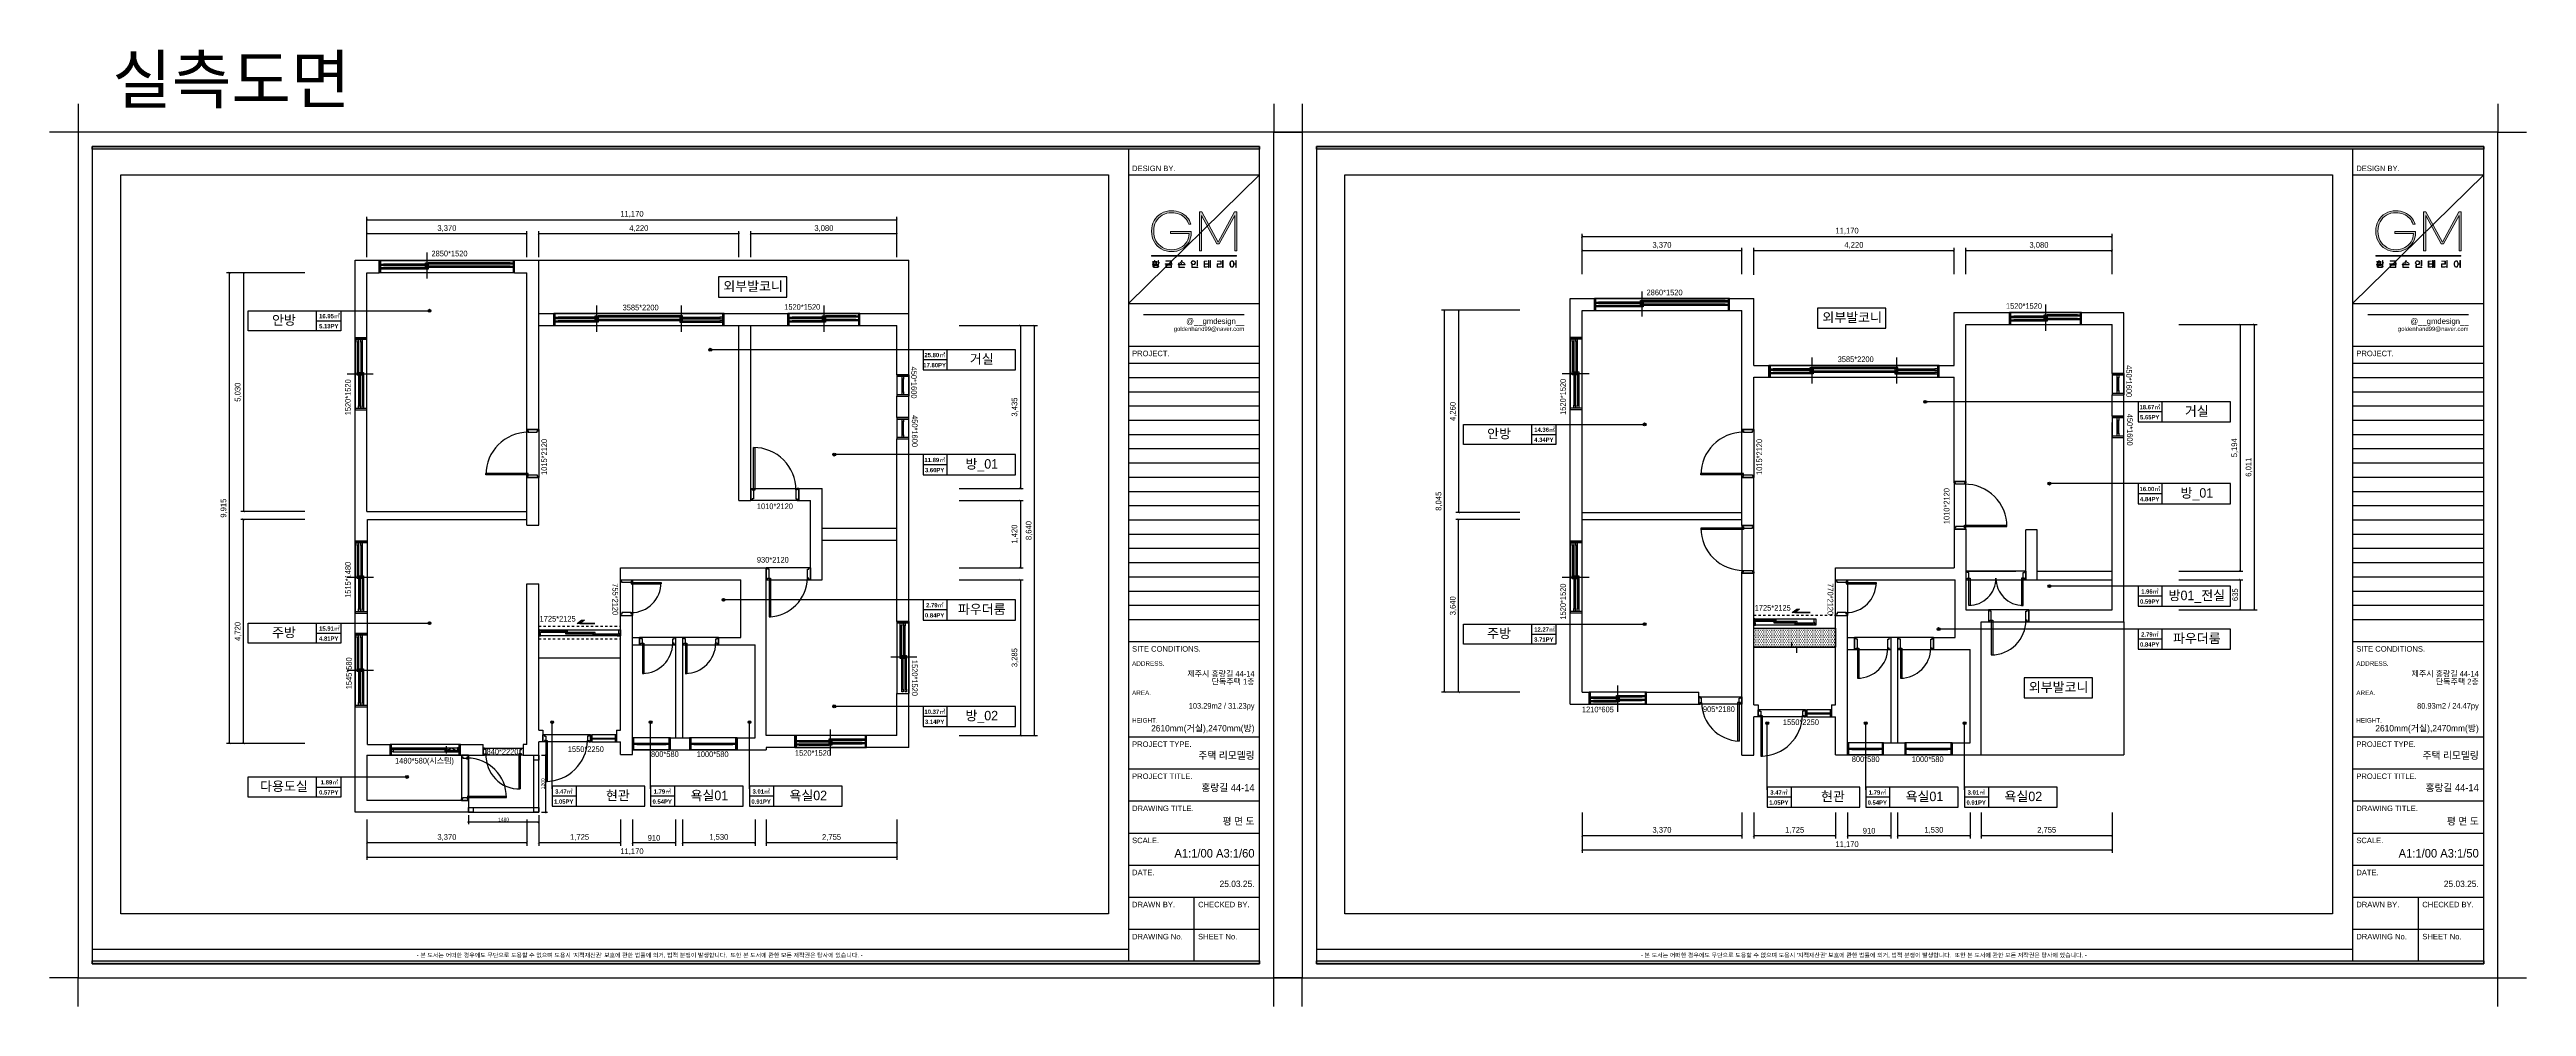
# Model space of a CAD drawing. Header units: inches. Extents: x 45519 to 207552, y -100391 to 47052.
# Drawn here: x 45519 to 97719, y 17987 to 38148 of the extents above; entities that cross this region are included whole.
import ezdxf
from ezdxf.enums import TextEntityAlignment as Align

# ---------------------------------------------------------------- set-up
doc = ezdxf.new("R2010")
doc.units = ezdxf.units.IN
doc.header["$LTSCALE"] = 100
doc.header["$MEASUREMENT"] = 0
doc.header["$PDSIZE"] = 700.071425
doc.linetypes.add('HID2', pattern=[1, 0.5, -0.5])
for name, color, linetype in [('0-ELC TEXT', 7, 'Continuous'), ('03-TEXT', 3, 'Continuous'), ('07-DIM', 1, 'Continuous'), ('2-con', 2, 'Continuous'), ('3.기호.계단선', 30, 'Continuous'), ('4-win', 4, 'Continuous'), ('7', 7, 'Continuous'), ('_U+B808_U+C774_U+C5B4 2', 7, 'Continuous'), ('CO-BATH', 6, 'Continuous'), ('CO-DOOR', 8, 'Continuous'), ('F-SYM', 7, 'Continuous'), ('fin', 5, 'Continuous'), ('FORM(YOURNAME)-11', 1, 'Continuous'), ('FORM(YOURNAME)-11 @ 1', 1, 'Continuous'), ('도면층4', 4, 'Continuous'), ('도면층5', 5, 'Continuous'), ('도면층8', 8, 'Continuous')]:
    doc.layers.add(name, color=color, linetype=linetype)
doc.styles.add('YOURNAME', font='HY울릉도M.TTF')
doc.styles.add('넥슨고딕', font='NEXONLv1GothicBold.ttf')
doc.styles.add('마감재', font='stylu.ttf')
doc.styles.add('스타일1', font='HY울릉도M.TTF')
doc.styles.add('코레일둥고', font='Korail_Round_Gothic_Medium.ttf')
doc.dimstyles.new('30', dxfattribs={"dimscale": 30, "dimtxt": 2.5, "dimasz": 2.5, "dimexe": 1.25, "dimexo": 2, "dimtad": 1, "dimdec": 0, "dimtxsty": '스타일1', "dimblk": 'DOTSMALL', "dimcen": 2.5, "dimclrd": 1, "dimclre": 1, "dimclrt": 7, "dimadec": 0, "dimazin": 0, "dimtfac": 1, "dimtdec": 0, "dimtix": 1, "dimtmove": 0, "dimatfit": 3, "dimldrblk": 'DOTSMALL', "dimfxl": 0, "dimarcsym": 0})
doc.dimstyles.new('벽치수 Copy of DIM-50', dxfattribs={"dimscale": 60, "dimtxt": 2, "dimasz": 0.7, "dimexe": 1, "dimexo": 1, "dimgap": 0.7, "dimtad": 1, "dimdec": 0, "dimzin": 1, "dimdsep": 46, "dimlunit": 6, "dimtxsty": '마감재', "dimblk": 'ARCHTICK', "dimcen": -0.09, "dimclrd": 1, "dimclre": 1, "dimclrt": 3, "dimadec": 0, "dimazin": 0, "dimtfac": 1, "dimtdec": 0, "dimtix": 1, "dimtmove": 2, "dimatfit": 0, "dimldrblk": 'ARCHTICK', "dimfxl": 0, "dimtolj": 1, "dimtzin": 0, "dimarcsym": 0})

# ---------------------------------------------------------------- blocks, each defined once
blk = doc.blocks.new('block 29')
at = {"layer": '_U+B808_U+C774_U+C5B4 2'}
h = blk.add_hatch(color=35, dxfattribs=at)
h.dxf.hatch_style = 2
edge = h.paths.add_edge_path()
edge.add_spline(control_points=[(626.3, -130.3), (626.1, -130.3), (625.8, -130.4), (625.5, -130.4), (625.5, -130.4), (624.4, -130.4), (624.4, -130.4), (624.4, -130.4), (624.4, -130.2), (624.4, -130.2), (624.4, -130.2), (625.4, -130.2), (625.4, -130.2), (625.4, -130.2), (625.4, -129.9), (625.4, -129.9), (625.2, -129.9), (625, -129.8), (624.8, -129.8), (624.7, -129.7), (624.6, -129.6), (624.6, -129.4), (624.6, -129.3), (624.7, -129.2), (624.8, -129.1), (625, -129), (625.2, -129), (625.5, -129), (625.8, -129), (626, -129), (626.2, -129.1), (626.3, -129.2), (626.4, -129.3), (626.4, -129.4), (626.4, -129.6), (626.3, -129.7), (626.2, -129.8), (626, -129.8), (625.8, -129.9), (625.6, -129.9), (625.6, -129.9), (625.6, -130.2), (625.6, -130.2), (626.2, -130.2), (626.6, -130.2), (626.8, -130.1), (626.8, -130.1), (626.8, -130.2), (626.8, -130.2), (626.7, -130.3), (626.5, -130.3), (626.3, -130.3)], knot_values=[0, 0, 0, 0, 1, 1, 1, 2, 2, 2, 3, 3, 3, 4, 4, 4, 5, 5, 5, 6, 6, 6, 7, 7, 7, 8, 8, 8, 9, 9, 9, 10, 10, 10, 11, 11, 11, 12, 12, 12, 13, 13, 13, 14, 14, 14, 15, 15, 15, 16, 16, 16, 17, 17, 17, 17], degree=3, periodic=0)
h.paths.add_polyline_path([(626.6, -128.8), (624.4, -128.8), (624.4, -128.7), (625.4, -128.7), (625.4, -128.2), (625.6, -128.2), (625.6, -128.7), (626.6, -128.7)])
edge = h.paths.add_edge_path()
edge.add_spline(control_points=[(627, -130.8), (627.2, -130.8), (627.4, -131), (627.4, -131.1), (627.4, -131.3), (627.2, -131.4), (627, -131.5), (626.7, -131.6), (626.4, -131.6), (626, -131.6), (625.6, -131.6), (625.3, -131.6), (625, -131.5), (624.8, -131.4), (624.6, -131.3), (624.6, -131.1), (624.6, -131), (624.8, -130.8), (625, -130.8), (625.3, -130.7), (625.6, -130.6), (626, -130.6), (626.4, -130.6), (626.7, -130.7), (627, -130.8)], knot_values=[0, 0, 0, 0, 1, 1, 1, 2, 2, 2, 3, 3, 3, 4, 4, 4, 5, 5, 5, 6, 6, 6, 7, 7, 7, 8, 8, 8, 8], degree=3, periodic=0)
edge = h.paths.add_edge_path()
edge.add_spline(control_points=[(624.9, -129.7), (625.1, -129.7), (625.3, -129.8), (625.5, -129.8), (625.7, -129.8), (625.9, -129.7), (626.1, -129.7), (626.2, -129.6), (626.3, -129.5), (626.3, -129.4), (626.3, -129.3), (626.2, -129.3), (626.1, -129.2), (625.9, -129.2), (625.7, -129.1), (625.5, -129.1), (625.3, -129.1), (625.1, -129.2), (624.9, -129.2), (624.8, -129.3), (624.7, -129.3), (624.7, -129.4), (624.7, -129.5), (624.8, -129.6), (624.9, -129.7)], knot_values=[0, 0, 0, 0, 1, 1, 1, 2, 2, 2, 3, 3, 3, 4, 4, 4, 5, 5, 5, 6, 6, 6, 7, 7, 7, 8, 8, 8, 8], degree=3, periodic=0)
edge = h.paths.add_edge_path()
edge.add_spline(control_points=[(626.8, -131.4), (627.1, -131.3), (627.2, -131.2), (627.2, -131.1), (627.2, -131), (627.1, -130.9), (626.8, -130.9), (626.6, -130.8), (626.3, -130.8), (626, -130.8), (625.7, -130.8), (625.4, -130.8), (625.2, -130.9), (624.9, -130.9), (624.8, -131), (624.8, -131.1), (624.8, -131.2), (624.9, -131.3), (625.2, -131.4), (625.4, -131.4), (625.7, -131.5), (626, -131.5), (626.3, -131.5), (626.6, -131.4), (626.8, -131.4)], knot_values=[0, 0, 0, 0, 1, 1, 1, 2, 2, 2, 3, 3, 3, 4, 4, 4, 5, 5, 5, 6, 6, 6, 7, 7, 7, 8, 8, 8, 8], degree=3, periodic=0)
h.paths.add_polyline_path([(627.8, -129.3), (627.8, -129.4), (627.3, -129.4), (627.3, -130.5), (627.1, -130.5), (627.1, -128.3), (627.3, -128.3), (627.3, -129.3)])
h = blk.add_hatch(color=35, dxfattribs=at)
h.dxf.hatch_style = 2
h.paths.add_polyline_path([(633.7, -129.9), (630.4, -129.9), (630.4, -129.8), (633.7, -129.8)])
h.paths.add_polyline_path([(633.4, -129.5), (633.2, -129.5), (633.2, -128.5), (630.7, -128.5), (630.7, -128.4), (633.4, -128.4)])
h.paths.add_polyline_path([(633.4, -131.5), (630.7, -131.5), (630.7, -130.4), (633.4, -130.4)])
h.paths.add_polyline_path([(633.2, -131.4), (633.2, -130.5), (630.8, -130.5), (630.8, -131.4)])
h = blk.add_hatch(color=35, dxfattribs=at)
h.dxf.hatch_style = 2
h.paths.add_polyline_path([(639.7, -130.2), (639.7, -130.3), (636.4, -130.3), (636.4, -130.2), (638, -130.2), (638, -129.5), (638.1, -129.5), (638.1, -130.2)])
edge = h.paths.add_edge_path()
edge.add_spline(control_points=[(637.4, -129.5), (637.1, -129.6), (636.8, -129.7), (636.6, -129.7), (636.6, -129.7), (636.6, -129.5), (636.6, -129.5), (636.8, -129.5), (637, -129.5), (637.2, -129.3), (637.5, -129.2), (637.7, -129.1), (637.8, -128.9), (638, -128.7), (638.1, -128.5), (638.1, -128.3), (638.1, -128.3), (638.3, -128.3), (638.3, -128.3), (638.3, -128.5), (638.2, -128.6), (638.1, -128.8), (638.1, -128.8), (639.6, -129.6), (639.6, -129.6), (639.6, -129.6), (639.5, -129.7), (639.5, -129.7), (639.5, -129.7), (638, -128.9), (638, -128.9), (637.8, -129.1), (637.6, -129.3), (637.4, -129.5)], knot_values=[0, 0, 0, 0, 1, 1, 1, 2, 2, 2, 3, 3, 3, 4, 4, 4, 5, 5, 5, 6, 6, 6, 7, 7, 7, 8, 8, 8, 9, 9, 9, 10, 10, 10, 11, 11, 11, 11], degree=3, periodic=0)
h.paths.add_polyline_path([(636.9, -131.4), (639.5, -131.4), (639.5, -131.5), (636.7, -131.5), (636.7, -130.6), (636.9, -130.6)])
h = blk.add_hatch(color=35, dxfattribs=at)
h.dxf.hatch_style = 2
edge = h.paths.add_edge_path()
edge.add_spline(control_points=[(644.1, -128.5), (644.2, -128.6), (644.4, -128.7), (644.4, -128.8), (644.5, -129), (644.6, -129.1), (644.6, -129.3), (644.6, -129.5), (644.5, -129.6), (644.4, -129.8), (644.4, -129.9), (644.2, -130), (644.1, -130.1), (643.9, -130.2), (643.8, -130.2), (643.5, -130.2), (643.3, -130.2), (643.2, -130.2), (643, -130.1), (642.8, -130), (642.7, -129.9), (642.7, -129.8), (642.6, -129.6), (642.5, -129.5), (642.5, -129.3), (642.5, -129.1), (642.6, -129), (642.7, -128.8), (642.7, -128.7), (642.8, -128.6), (643, -128.5), (643.2, -128.4), (643.3, -128.4), (643.5, -128.4), (643.8, -128.4), (643.9, -128.4), (644.1, -128.5)], knot_values=[0, 0, 0, 0, 1, 1, 1, 2, 2, 2, 3, 3, 3, 4, 4, 4, 5, 5, 5, 6, 6, 6, 7, 7, 7, 8, 8, 8, 9, 9, 9, 10, 10, 10, 11, 11, 11, 12, 12, 12, 12], degree=3, periodic=0)
edge = h.paths.add_edge_path()
edge.add_spline(control_points=[(643.1, -128.6), (643, -128.7), (642.9, -128.8), (642.8, -128.9), (642.7, -129), (642.7, -129.2), (642.7, -129.3), (642.7, -129.5), (642.7, -129.6), (642.8, -129.7), (642.9, -129.8), (643, -129.9), (643.1, -130), (643.2, -130.1), (643.4, -130.1), (643.5, -130.1), (643.7, -130.1), (643.9, -130.1), (644, -130), (644.1, -129.9), (644.2, -129.8), (644.3, -129.7), (644.4, -129.6), (644.4, -129.5), (644.4, -129.3), (644.4, -129.2), (644.4, -129), (644.3, -128.9), (644.2, -128.8), (644.1, -128.7), (644, -128.6), (643.9, -128.6), (643.7, -128.5), (643.5, -128.5), (643.4, -128.5), (643.2, -128.6), (643.1, -128.6)], knot_values=[0, 0, 0, 0, 1, 1, 1, 2, 2, 2, 3, 3, 3, 4, 4, 4, 5, 5, 5, 6, 6, 6, 7, 7, 7, 8, 8, 8, 9, 9, 9, 10, 10, 10, 11, 11, 11, 12, 12, 12, 12], degree=3, periodic=0)
h.paths.add_polyline_path([(643, -131.4), (645.6, -131.4), (645.6, -131.5), (642.8, -131.5), (642.8, -130.5), (643, -130.5)])
h.paths.add_polyline_path([(645.5, -130.8), (645.3, -130.8), (645.3, -128.3), (645.5, -128.3)])
h = blk.add_hatch(color=35, dxfattribs=at)
h.dxf.hatch_style = 2
edge = h.paths.add_edge_path()
edge.add_spline(control_points=[(649.1, -131.2), (649.4, -131.2), (649.6, -131.2), (649.8, -131.2), (649.9, -131.2), (650.1, -131.1), (650.2, -131.1), (650.2, -131.1), (650.2, -131.2), (650.2, -131.2), (650, -131.3), (649.6, -131.4), (649.1, -131.4), (649.1, -131.4), (648.6, -131.4), (648.6, -131.4), (648.6, -131.4), (648.6, -128.5), (648.6, -128.5), (648.6, -128.5), (650.1, -128.5), (650.1, -128.5), (650.1, -128.5), (650.1, -128.6), (650.1, -128.6), (650.1, -128.6), (648.8, -128.6), (648.8, -128.6), (648.8, -128.6), (648.8, -129.8), (648.8, -129.8), (648.8, -129.8), (649.9, -129.8), (649.9, -129.8), (649.9, -129.8), (649.9, -130), (649.9, -130), (649.9, -130), (648.8, -130), (648.8, -130), (648.8, -130), (648.8, -131.2), (648.8, -131.2), (648.8, -131.2), (649.1, -131.2), (649.1, -131.2)], knot_values=[0, 0, 0, 0, 1, 1, 1, 2, 2, 2, 3, 3, 3, 4, 4, 4, 5, 5, 5, 6, 6, 6, 7, 7, 7, 8, 8, 8, 9, 9, 9, 10, 10, 10, 11, 11, 11, 12, 12, 12, 13, 13, 13, 14, 14, 14, 15, 15, 15, 15], degree=3, periodic=0)
h.paths.add_polyline_path([(650.6, -128.3), (650.8, -128.3), (650.8, -131.6), (650.6, -131.6), (650.6, -129.9), (650.1, -129.9), (650.1, -129.8), (650.6, -129.8)])
h.paths.add_polyline_path([(651.6, -128.3), (651.6, -131.6), (651.4, -131.6), (651.4, -128.3)])
h = blk.add_hatch(color=35, dxfattribs=at)
h.dxf.hatch_style = 2
edge = h.paths.add_edge_path()
edge.add_spline(control_points=[(656.6, -130), (656.6, -130), (654.9, -130), (654.9, -130), (654.9, -130), (654.9, -131.2), (654.9, -131.2), (654.9, -131.2), (656.1, -131.2), (656.1, -131.2), (656.2, -131.2), (656.4, -131.2), (656.5, -131.2), (656.7, -131.2), (656.8, -131.1), (656.9, -131.1), (656.9, -131.1), (656.9, -131.2), (656.9, -131.2), (656.8, -131.3), (656.7, -131.3), (656.6, -131.3), (656.4, -131.4), (656.2, -131.4), (656.1, -131.4), (656.1, -131.4), (654.7, -131.4), (654.7, -131.4), (654.7, -131.4), (654.7, -129.8), (654.7, -129.8), (654.7, -129.8), (656.4, -129.8), (656.4, -129.8), (656.4, -129.8), (656.4, -128.6), (656.4, -128.6), (656.4, -128.6), (654.7, -128.6), (654.7, -128.6), (654.7, -128.6), (654.7, -128.5), (654.7, -128.5), (654.7, -128.5), (656.6, -128.5), (656.6, -128.5), (656.6, -128.5), (656.6, -130), (656.6, -130)], knot_values=[0, 0, 0, 0, 1, 1, 1, 2, 2, 2, 3, 3, 3, 4, 4, 4, 5, 5, 5, 6, 6, 6, 7, 7, 7, 8, 8, 8, 9, 9, 9, 10, 10, 10, 11, 11, 11, 12, 12, 12, 13, 13, 13, 14, 14, 14, 15, 15, 15, 16, 16, 16, 16], degree=3, periodic=0)
h.paths.add_polyline_path([(657.5, -131.6), (657.3, -131.6), (657.3, -128.3), (657.5, -128.3)])
h = blk.add_hatch(color=35, dxfattribs=at)
h.dxf.hatch_style = 2
edge = h.paths.add_edge_path()
edge.add_spline(control_points=[(663.6, -128.3), (663.6, -128.3), (663.6, -131.6), (663.6, -131.6), (663.6, -131.6), (663.4, -131.6), (663.4, -131.6), (663.4, -131.6), (663.4, -129.9), (663.4, -129.9), (663.4, -129.9), (662.6, -129.9), (662.6, -129.9), (662.6, -130.3), (662.6, -130.5), (662.5, -130.8), (662.4, -131), (662.3, -131.2), (662.1, -131.3), (662, -131.4), (661.8, -131.4), (661.7, -131.4), (661.5, -131.4), (661.3, -131.4), (661.2, -131.3), (661, -131.2), (660.9, -131), (660.8, -130.8), (660.7, -130.5), (660.7, -130.3), (660.7, -129.9), (660.7, -129.6), (660.7, -129.3), (660.8, -129.1), (660.9, -128.9), (661, -128.7), (661.2, -128.6), (661.3, -128.5), (661.5, -128.4), (661.7, -128.4), (661.8, -128.4), (662, -128.5), (662.1, -128.6), (662.3, -128.7), (662.4, -128.8), (662.5, -129), (662.5, -129.2), (662.6, -129.5), (662.6, -129.8), (662.6, -129.8), (663.4, -129.8), (663.4, -129.8), (663.4, -129.8), (663.4, -128.3), (663.4, -128.3), (663.4, -128.3), (663.6, -128.3), (663.6, -128.3)], knot_values=[0, 0, 0, 0, 1, 1, 1, 2, 2, 2, 3, 3, 3, 4, 4, 4, 5, 5, 5, 6, 6, 6, 7, 7, 7, 8, 8, 8, 9, 9, 9, 10, 10, 10, 11, 11, 11, 12, 12, 12, 13, 13, 13, 14, 14, 14, 15, 15, 15, 16, 16, 16, 17, 17, 17, 18, 18, 18, 19, 19, 19, 19], degree=3, periodic=0)
edge = h.paths.add_edge_path()
edge.add_spline(control_points=[(662.1, -131.1), (662.2, -131), (662.3, -130.9), (662.3, -130.7), (662.4, -130.5), (662.4, -130.2), (662.4, -129.9), (662.4, -129.6), (662.4, -129.4), (662.3, -129.2), (662.3, -129), (662.2, -128.8), (662.1, -128.7), (661.9, -128.6), (661.8, -128.6), (661.7, -128.6), (661.5, -128.6), (661.4, -128.6), (661.2, -128.7), (661.1, -128.8), (661, -129), (661, -129.2), (660.9, -129.4), (660.9, -129.6), (660.9, -129.9), (660.9, -130.2), (660.9, -130.5), (661, -130.7), (661, -130.9), (661.1, -131), (661.2, -131.1), (661.4, -131.2), (661.5, -131.3), (661.7, -131.3), (661.8, -131.3), (661.9, -131.2), (662.1, -131.1)], knot_values=[0, 0, 0, 0, 1, 1, 1, 2, 2, 2, 3, 3, 3, 4, 4, 4, 5, 5, 5, 6, 6, 6, 7, 7, 7, 8, 8, 8, 9, 9, 9, 10, 10, 10, 11, 11, 11, 12, 12, 12, 12], degree=3, periodic=0)
at = {"layer": '_U+B808_U+C774_U+C5B4 2', "lineweight": 0}
for points in [[(626.6, -128.8), (624.4, -128.8), (624.4, -128.7), (625.4, -128.7), (625.4, -128.2), (625.6, -128.2), (625.6, -128.7), (626.6, -128.7), (626.6, -128.8)], [(627.8, -129.3), (627.8, -129.4), (627.3, -129.4), (627.3, -130.5), (627.1, -130.5), (627.1, -128.3), (627.3, -128.3), (627.3, -129.3), (627.8, -129.3)], [(633.7, -129.9), (630.4, -129.9), (630.4, -129.8), (633.7, -129.8), (633.7, -129.9)], [(633.4, -129.5), (633.2, -129.5), (633.2, -128.5), (630.7, -128.5), (630.7, -128.4), (633.4, -128.4), (633.4, -129.5)], [(633.4, -131.5), (630.7, -131.5), (630.7, -130.4), (633.4, -130.4), (633.4, -131.5)], [(633.2, -131.4), (633.2, -130.5), (630.8, -130.5), (630.8, -131.4), (633.2, -131.4)], [(639.7, -130.2), (639.7, -130.3), (636.4, -130.3), (636.4, -130.2), (638, -130.2), (638, -129.5), (638.1, -129.5), (638.1, -130.2), (639.7, -130.2)], [(636.9, -131.4), (639.5, -131.4), (639.5, -131.5), (636.7, -131.5), (636.7, -130.6), (636.9, -130.6), (636.9, -131.4)], [(643, -131.4), (645.6, -131.4), (645.6, -131.5), (642.8, -131.5), (642.8, -130.5), (643, -130.5), (643, -131.4)], [(645.5, -130.8), (645.3, -130.8), (645.3, -128.3), (645.5, -128.3), (645.5, -130.8)], [(650.6, -128.3), (650.8, -128.3), (650.8, -131.6), (650.6, -131.6), (650.6, -129.9), (650.1, -129.9), (650.1, -129.8), (650.6, -129.8), (650.6, -128.3)], [(651.6, -128.3), (651.6, -131.6), (651.4, -131.6), (651.4, -128.3), (651.6, -128.3)], [(657.5, -131.6), (657.3, -131.6), (657.3, -128.3), (657.5, -128.3), (657.5, -131.6)]]:
    blk.add_lwpolyline(points, dxfattribs=at)
for points, knots in [([(626.3, -130.3), (626.1, -130.3), (625.8, -130.4), (625.5, -130.4), (625.5, -130.4), (624.4, -130.4), (624.4, -130.4), (624.4, -130.4), (624.4, -130.2), (624.4, -130.2), (624.4, -130.2), (625.4, -130.2), (625.4, -130.2), (625.4, -130.2), (625.4, -129.9), (625.4, -129.9), (625.2, -129.9), (625, -129.8), (624.8, -129.8), (624.7, -129.7), (624.6, -129.6), (624.6, -129.4), (624.6, -129.3), (624.7, -129.2), (624.8, -129.1), (625, -129), (625.2, -129), (625.5, -129), (625.8, -129), (626, -129), (626.2, -129.1), (626.3, -129.2), (626.4, -129.3), (626.4, -129.4), (626.4, -129.6), (626.3, -129.7), (626.2, -129.8), (626, -129.8), (625.8, -129.9), (625.6, -129.9), (625.6, -129.9), (625.6, -130.2), (625.6, -130.2), (626.2, -130.2), (626.6, -130.2), (626.8, -130.1), (626.8, -130.1), (626.8, -130.2), (626.8, -130.2), (626.7, -130.3), (626.5, -130.3), (626.3, -130.3)], [0, 0, 0, 0, 1, 1, 1, 2, 2, 2, 3, 3, 3, 4, 4, 4, 5, 5, 5, 6, 6, 6, 7, 7, 7, 8, 8, 8, 9, 9, 9, 10, 10, 10, 11, 11, 11, 12, 12, 12, 13, 13, 13, 14, 14, 14, 15, 15, 15, 16, 16, 16, 17, 17, 17, 17]), ([(627, -130.8), (627.2, -130.8), (627.4, -131), (627.4, -131.1), (627.4, -131.3), (627.2, -131.4), (627, -131.5), (626.7, -131.6), (626.4, -131.6), (626, -131.6), (625.6, -131.6), (625.3, -131.6), (625, -131.5), (624.8, -131.4), (624.6, -131.3), (624.6, -131.1), (624.6, -131), (624.8, -130.8), (625, -130.8), (625.3, -130.7), (625.6, -130.6), (626, -130.6), (626.4, -130.6), (626.7, -130.7), (627, -130.8)], [0, 0, 0, 0, 1, 1, 1, 2, 2, 2, 3, 3, 3, 4, 4, 4, 5, 5, 5, 6, 6, 6, 7, 7, 7, 8, 8, 8, 8]), ([(624.9, -129.7), (625.1, -129.7), (625.3, -129.8), (625.5, -129.8), (625.7, -129.8), (625.9, -129.7), (626.1, -129.7), (626.2, -129.6), (626.3, -129.5), (626.3, -129.4), (626.3, -129.3), (626.2, -129.3), (626.1, -129.2), (625.9, -129.2), (625.7, -129.1), (625.5, -129.1), (625.3, -129.1), (625.1, -129.2), (624.9, -129.2), (624.8, -129.3), (624.7, -129.3), (624.7, -129.4), (624.7, -129.5), (624.8, -129.6), (624.9, -129.7)], [0, 0, 0, 0, 1, 1, 1, 2, 2, 2, 3, 3, 3, 4, 4, 4, 5, 5, 5, 6, 6, 6, 7, 7, 7, 8, 8, 8, 8]), ([(626.8, -131.4), (627.1, -131.3), (627.2, -131.2), (627.2, -131.1), (627.2, -131), (627.1, -130.9), (626.8, -130.9), (626.6, -130.8), (626.3, -130.8), (626, -130.8), (625.7, -130.8), (625.4, -130.8), (625.2, -130.9), (624.9, -130.9), (624.8, -131), (624.8, -131.1), (624.8, -131.2), (624.9, -131.3), (625.2, -131.4), (625.4, -131.4), (625.7, -131.5), (626, -131.5), (626.3, -131.5), (626.6, -131.4), (626.8, -131.4)], [0, 0, 0, 0, 1, 1, 1, 2, 2, 2, 3, 3, 3, 4, 4, 4, 5, 5, 5, 6, 6, 6, 7, 7, 7, 8, 8, 8, 8]), ([(637.4, -129.5), (637.1, -129.6), (636.8, -129.7), (636.6, -129.7), (636.6, -129.7), (636.6, -129.5), (636.6, -129.5), (636.8, -129.5), (637, -129.5), (637.2, -129.3), (637.5, -129.2), (637.7, -129.1), (637.8, -128.9), (638, -128.7), (638.1, -128.5), (638.1, -128.3), (638.1, -128.3), (638.3, -128.3), (638.3, -128.3), (638.3, -128.5), (638.2, -128.6), (638.1, -128.8), (638.1, -128.8), (639.6, -129.6), (639.6, -129.6), (639.6, -129.6), (639.5, -129.7), (639.5, -129.7), (639.5, -129.7), (638, -128.9), (638, -128.9), (637.8, -129.1), (637.6, -129.3), (637.4, -129.5)], [0, 0, 0, 0, 1, 1, 1, 2, 2, 2, 3, 3, 3, 4, 4, 4, 5, 5, 5, 6, 6, 6, 7, 7, 7, 8, 8, 8, 9, 9, 9, 10, 10, 10, 11, 11, 11, 11]), ([(644.1, -128.5), (644.2, -128.6), (644.4, -128.7), (644.4, -128.8), (644.5, -129), (644.6, -129.1), (644.6, -129.3), (644.6, -129.5), (644.5, -129.6), (644.4, -129.8), (644.4, -129.9), (644.2, -130), (644.1, -130.1), (643.9, -130.2), (643.8, -130.2), (643.5, -130.2), (643.3, -130.2), (643.2, -130.2), (643, -130.1), (642.8, -130), (642.7, -129.9), (642.7, -129.8), (642.6, -129.6), (642.5, -129.5), (642.5, -129.3), (642.5, -129.1), (642.6, -129), (642.7, -128.8), (642.7, -128.7), (642.8, -128.6), (643, -128.5), (643.2, -128.4), (643.3, -128.4), (643.5, -128.4), (643.8, -128.4), (643.9, -128.4), (644.1, -128.5)], [0, 0, 0, 0, 1, 1, 1, 2, 2, 2, 3, 3, 3, 4, 4, 4, 5, 5, 5, 6, 6, 6, 7, 7, 7, 8, 8, 8, 9, 9, 9, 10, 10, 10, 11, 11, 11, 12, 12, 12, 12]), ([(643.1, -128.6), (643, -128.7), (642.9, -128.8), (642.8, -128.9), (642.7, -129), (642.7, -129.2), (642.7, -129.3), (642.7, -129.5), (642.7, -129.6), (642.8, -129.7), (642.9, -129.8), (643, -129.9), (643.1, -130), (643.2, -130.1), (643.4, -130.1), (643.5, -130.1), (643.7, -130.1), (643.9, -130.1), (644, -130), (644.1, -129.9), (644.2, -129.8), (644.3, -129.7), (644.4, -129.6), (644.4, -129.5), (644.4, -129.3), (644.4, -129.2), (644.4, -129), (644.3, -128.9), (644.2, -128.8), (644.1, -128.7), (644, -128.6), (643.9, -128.6), (643.7, -128.5), (643.5, -128.5), (643.4, -128.5), (643.2, -128.6), (643.1, -128.6)], [0, 0, 0, 0, 1, 1, 1, 2, 2, 2, 3, 3, 3, 4, 4, 4, 5, 5, 5, 6, 6, 6, 7, 7, 7, 8, 8, 8, 9, 9, 9, 10, 10, 10, 11, 11, 11, 12, 12, 12, 12]), ([(649.1, -131.2), (649.4, -131.2), (649.6, -131.2), (649.8, -131.2), (649.9, -131.2), (650.1, -131.1), (650.2, -131.1), (650.2, -131.1), (650.2, -131.2), (650.2, -131.2), (650, -131.3), (649.6, -131.4), (649.1, -131.4), (649.1, -131.4), (648.6, -131.4), (648.6, -131.4), (648.6, -131.4), (648.6, -128.5), (648.6, -128.5), (648.6, -128.5), (650.1, -128.5), (650.1, -128.5), (650.1, -128.5), (650.1, -128.6), (650.1, -128.6), (650.1, -128.6), (648.8, -128.6), (648.8, -128.6), (648.8, -128.6), (648.8, -129.8), (648.8, -129.8), (648.8, -129.8), (649.9, -129.8), (649.9, -129.8), (649.9, -129.8), (649.9, -130), (649.9, -130), (649.9, -130), (648.8, -130), (648.8, -130), (648.8, -130), (648.8, -131.2), (648.8, -131.2), (648.8, -131.2), (649.1, -131.2), (649.1, -131.2)], [0, 0, 0, 0, 1, 1, 1, 2, 2, 2, 3, 3, 3, 4, 4, 4, 5, 5, 5, 6, 6, 6, 7, 7, 7, 8, 8, 8, 9, 9, 9, 10, 10, 10, 11, 11, 11, 12, 12, 12, 13, 13, 13, 14, 14, 14, 15, 15, 15, 15]), ([(656.6, -130), (656.6, -130), (654.9, -130), (654.9, -130), (654.9, -130), (654.9, -131.2), (654.9, -131.2), (654.9, -131.2), (656.1, -131.2), (656.1, -131.2), (656.2, -131.2), (656.4, -131.2), (656.5, -131.2), (656.7, -131.2), (656.8, -131.1), (656.9, -131.1), (656.9, -131.1), (656.9, -131.2), (656.9, -131.2), (656.8, -131.3), (656.7, -131.3), (656.6, -131.3), (656.4, -131.4), (656.2, -131.4), (656.1, -131.4), (656.1, -131.4), (654.7, -131.4), (654.7, -131.4), (654.7, -131.4), (654.7, -129.8), (654.7, -129.8), (654.7, -129.8), (656.4, -129.8), (656.4, -129.8), (656.4, -129.8), (656.4, -128.6), (656.4, -128.6), (656.4, -128.6), (654.7, -128.6), (654.7, -128.6), (654.7, -128.6), (654.7, -128.5), (654.7, -128.5), (654.7, -128.5), (656.6, -128.5), (656.6, -128.5), (656.6, -128.5), (656.6, -130), (656.6, -130)], [0, 0, 0, 0, 1, 1, 1, 2, 2, 2, 3, 3, 3, 4, 4, 4, 5, 5, 5, 6, 6, 6, 7, 7, 7, 8, 8, 8, 9, 9, 9, 10, 10, 10, 11, 11, 11, 12, 12, 12, 13, 13, 13, 14, 14, 14, 15, 15, 15, 16, 16, 16, 16]), ([(663.6, -128.3), (663.6, -128.3), (663.6, -131.6), (663.6, -131.6), (663.6, -131.6), (663.4, -131.6), (663.4, -131.6), (663.4, -131.6), (663.4, -129.9), (663.4, -129.9), (663.4, -129.9), (662.6, -129.9), (662.6, -129.9), (662.6, -130.3), (662.6, -130.5), (662.5, -130.8), (662.4, -131), (662.3, -131.2), (662.1, -131.3), (662, -131.4), (661.8, -131.4), (661.7, -131.4), (661.5, -131.4), (661.3, -131.4), (661.2, -131.3), (661, -131.2), (660.9, -131), (660.8, -130.8), (660.7, -130.5), (660.7, -130.3), (660.7, -129.9), (660.7, -129.6), (660.7, -129.3), (660.8, -129.1), (660.9, -128.9), (661, -128.7), (661.2, -128.6), (661.3, -128.5), (661.5, -128.4), (661.7, -128.4), (661.8, -128.4), (662, -128.5), (662.1, -128.6), (662.3, -128.7), (662.4, -128.8), (662.5, -129), (662.5, -129.2), (662.6, -129.5), (662.6, -129.8), (662.6, -129.8), (663.4, -129.8), (663.4, -129.8), (663.4, -129.8), (663.4, -128.3), (663.4, -128.3), (663.4, -128.3), (663.6, -128.3), (663.6, -128.3)], [0, 0, 0, 0, 1, 1, 1, 2, 2, 2, 3, 3, 3, 4, 4, 4, 5, 5, 5, 6, 6, 6, 7, 7, 7, 8, 8, 8, 9, 9, 9, 10, 10, 10, 11, 11, 11, 12, 12, 12, 13, 13, 13, 14, 14, 14, 15, 15, 15, 16, 16, 16, 17, 17, 17, 18, 18, 18, 19, 19, 19, 19]), ([(662.1, -131.1), (662.2, -131), (662.3, -130.9), (662.3, -130.7), (662.4, -130.5), (662.4, -130.2), (662.4, -129.9), (662.4, -129.6), (662.4, -129.4), (662.3, -129.2), (662.3, -129), (662.2, -128.8), (662.1, -128.7), (661.9, -128.6), (661.8, -128.6), (661.7, -128.6), (661.5, -128.6), (661.4, -128.6), (661.2, -128.7), (661.1, -128.8), (661, -129), (661, -129.2), (660.9, -129.4), (660.9, -129.6), (660.9, -129.9), (660.9, -130.2), (660.9, -130.5), (661, -130.7), (661, -130.9), (661.1, -131), (661.2, -131.1), (661.4, -131.2), (661.5, -131.3), (661.7, -131.3), (661.8, -131.3), (661.9, -131.2), (662.1, -131.1)], [0, 0, 0, 0, 1, 1, 1, 2, 2, 2, 3, 3, 3, 4, 4, 4, 5, 5, 5, 6, 6, 6, 7, 7, 7, 8, 8, 8, 9, 9, 9, 10, 10, 10, 11, 11, 11, 12, 12, 12, 12])]:
    blk.add_open_spline(points, degree=3, knots=knots, dxfattribs=at)
blk = doc.blocks.new('block 30')
at = {"layer": '_U+B808_U+C774_U+C5B4 2'}
h = blk.add_hatch(color=35, dxfattribs=at)
h.dxf.hatch_style = 2
edge = h.paths.add_edge_path()
edge.add_spline(control_points=[(637.5, -105.8), (638.8, -106.4), (639.8, -107.1), (640.7, -108.1), (641.5, -109), (642.1, -110.1), (642.4, -111.3), (642.4, -111.3), (641.4, -111.3), (641.4, -111.3), (641.1, -110.3), (640.6, -109.3), (639.8, -108.5), (639.1, -107.7), (638.1, -107), (637, -106.6), (635.9, -106.1), (634.7, -105.9), (633.4, -105.9), (631.8, -105.9), (630.3, -106.2), (629, -107), (627.8, -107.7), (626.8, -108.8), (626, -110.1), (625.3, -111.4), (625, -112.9), (625, -114.5), (625, -116.2), (625.3, -117.7), (626, -119), (626.8, -120.3), (627.8, -121.3), (629.1, -122.1), (630.3, -122.8), (631.8, -123.2), (633.5, -123.2), (635, -123.2), (636.3, -122.9), (637.6, -122.2), (638.8, -121.6), (639.7, -120.7), (640.5, -119.5), (641.2, -118.4), (641.6, -117), (641.6, -115.6), (641.6, -115.6), (632.9, -115.6), (632.9, -115.6), (632.9, -115.6), (632.9, -114.7), (632.9, -114.7), (632.9, -114.7), (642.6, -114.7), (642.6, -114.7), (642.6, -114.7), (642.6, -115.3), (642.6, -115.3), (642.6, -117), (642.2, -118.5), (641.4, -119.8), (640.6, -121.2), (639.5, -122.2), (638.1, -123), (636.7, -123.7), (635.1, -124.1), (633.4, -124.1), (631.6, -124.1), (629.9, -123.7), (628.5, -122.8), (627.1, -122), (626, -120.9), (625.2, -119.4), (624.4, -118), (624, -116.4), (624, -114.5), (624, -112.7), (624.4, -111.1), (625.2, -109.6), (626, -108.2), (627.1, -107), (628.5, -106.2), (629.9, -105.4), (631.6, -105), (633.4, -105), (634.9, -105), (636.3, -105.3), (637.5, -105.8)], knot_values=[0, 0, 0, 0, 1, 1, 1, 2, 2, 2, 3, 3, 3, 4, 4, 4, 5, 5, 5, 6, 6, 6, 7, 7, 7, 8, 8, 8, 9, 9, 9, 10, 10, 10, 11, 11, 11, 12, 12, 12, 13, 13, 13, 14, 14, 14, 15, 15, 15, 16, 16, 16, 17, 17, 17, 18, 18, 18, 19, 19, 19, 20, 20, 20, 21, 21, 21, 22, 22, 22, 23, 23, 23, 24, 24, 24, 25, 25, 25, 26, 26, 26, 27, 27, 27, 28, 28, 28, 29, 29, 29, 29], degree=3, periodic=0)
h = blk.add_hatch(color=35, dxfattribs=at)
h.dxf.hatch_style = 2
h.paths.add_polyline_path([(646.4, -105.4), (647.5, -105.4), (655.2, -119.6), (662.9, -105.4), (664, -105.4), (664, -123.7), (663, -123.7), (663, -107.2), (655.7, -120.5), (654.6, -120.5), (647.4, -107.2), (647.4, -123.7), (646.4, -123.7)])
at = {"layer": '_U+B808_U+C774_U+C5B4 2', "lineweight": 0}
blk.add_lwpolyline([(646.4, -105.4), (647.5, -105.4), (655.2, -119.6), (662.9, -105.4), (664, -105.4), (664, -123.7), (663, -123.7), (663, -107.2), (655.7, -120.5), (654.6, -120.5), (647.4, -107.2), (647.4, -123.7), (646.4, -123.7), (646.4, -105.4)], dxfattribs=at)
blk.add_open_spline([(637.5, -105.8), (638.8, -106.4), (639.8, -107.1), (640.7, -108.1), (641.5, -109), (642.1, -110.1), (642.4, -111.3), (642.4, -111.3), (641.4, -111.3), (641.4, -111.3), (641.1, -110.3), (640.6, -109.3), (639.8, -108.5), (639.1, -107.7), (638.1, -107), (637, -106.6), (635.9, -106.1), (634.7, -105.9), (633.4, -105.9), (631.8, -105.9), (630.3, -106.2), (629, -107), (627.8, -107.7), (626.8, -108.8), (626, -110.1), (625.3, -111.4), (625, -112.9), (625, -114.5), (625, -116.2), (625.3, -117.7), (626, -119), (626.8, -120.3), (627.8, -121.3), (629.1, -122.1), (630.3, -122.8), (631.8, -123.2), (633.5, -123.2), (635, -123.2), (636.3, -122.9), (637.6, -122.2), (638.8, -121.6), (639.7, -120.7), (640.5, -119.5), (641.2, -118.4), (641.6, -117), (641.6, -115.6), (641.6, -115.6), (632.9, -115.6), (632.9, -115.6), (632.9, -115.6), (632.9, -114.7), (632.9, -114.7), (632.9, -114.7), (642.6, -114.7), (642.6, -114.7), (642.6, -114.7), (642.6, -115.3), (642.6, -115.3), (642.6, -117), (642.2, -118.5), (641.4, -119.8), (640.6, -121.2), (639.5, -122.2), (638.1, -123), (636.7, -123.7), (635.1, -124.1), (633.4, -124.1), (631.6, -124.1), (629.9, -123.7), (628.5, -122.8), (627.1, -122), (626, -120.9), (625.2, -119.4), (624.4, -118), (624, -116.4), (624, -114.5), (624, -112.7), (624.4, -111.1), (625.2, -109.6), (626, -108.2), (627.1, -107), (628.5, -106.2), (629.9, -105.4), (631.6, -105), (633.4, -105), (634.9, -105), (636.3, -105.3), (637.5, -105.8)], degree=3, knots=[0, 0, 0, 0, 1, 1, 1, 2, 2, 2, 3, 3, 3, 4, 4, 4, 5, 5, 5, 6, 6, 6, 7, 7, 7, 8, 8, 8, 9, 9, 9, 10, 10, 10, 11, 11, 11, 12, 12, 12, 13, 13, 13, 14, 14, 14, 15, 15, 15, 16, 16, 16, 17, 17, 17, 18, 18, 18, 19, 19, 19, 20, 20, 20, 21, 21, 21, 22, 22, 22, 23, 23, 23, 24, 24, 24, 25, 25, 25, 26, 26, 26, 27, 27, 27, 28, 28, 28, 29, 29, 29, 29], dxfattribs=at)
blk = doc.blocks.new('block 28')
at = {"layer": '_U+B808_U+C774_U+C5B4 2'}
for name in ['block 30', 'block 29']:
    blk.add_blockref(name, (0, 0), dxfattribs=at)
blk = doc.blocks.new('block 27')
at = {"layer": '_U+B808_U+C774_U+C5B4 2'}
h = blk.add_hatch(color=35, dxfattribs=at)
h.dxf.hatch_style = 2
h.paths.add_polyline_path([(663.8, -126.3), (624, -126.3), (624, -125.9), (663.8, -125.9)])
at = {"layer": '_U+B808_U+C774_U+C5B4 2', "lineweight": 0}
blk.add_lwpolyline([(663.8, -126.3), (624, -126.3), (624, -125.9), (663.8, -125.9), (663.8, -126.3)], dxfattribs=at)
at = {"layer": '_U+B808_U+C774_U+C5B4 2'}
blk.add_blockref('block 28', (0, 0), dxfattribs=at)
blk = doc.blocks.new('FORM-PLAN')
at = {"layer": 'FORM(YOURNAME)-11'}
h = blk.add_hatch(color=256, dxfattribs=at)
h.dxf.hatch_style = 1
h.paths.add_polyline_path([(-71444, 55115), (10556, 55115), (10556, 54915), (-71444, 54915)])
h.paths.add_polyline_path([(-71444, -2085), (10556, -2085), (10556, -2285), (-71444, -2285)])
at = {"layer": 'Defpoints', "color": 158}
for p, q in [((1346, 54915), (1346, -2085)), ((1346, 53115), (10556, 53115)), ((10556, 53115), (1346, 44093)), ((1346, 44093), (10556, 44093)), ((1346, -1285), (-71444, -1285))]:
    blk.add_line(p, q, dxfattribs=at)
at = {"layer": 'Defpoints', "color": 1}
for points in [[(-72444, 58115), (-72444, 56115), (-74444, 56115)], [(11556, 58115), (11556, 56115), (13556, 56115)], [(-72444, -5285), (-72444, -3285), (-74444, -3285)], [(11556, -5285), (11556, -3285), (13556, -3285)]]:
    blk.add_lwpolyline(points, dxfattribs=at)
at = {"layer": 'Defpoints', "color": 158}
for points in [[(-71444, -2285), (10556, -2285), (10556, 55115), (-71444, 55115)], [(-69444, 53115), (-64, 53115), (-64, 1215), (-69444, 1215)]]:
    blk.add_lwpolyline(points, close=True, dxfattribs=at)
at = {"layer": 'FORM(YOURNAME)-11', "color": 251}
blk.add_line((2415, 43323), (9487, 43323), dxfattribs=at)
at = {"layer": 'FORM(YOURNAME)-11', "color": 14}
for p, q in [((1346, 41093), (10556, 41093)), ((1346, 39893), (10556, 39893)), ((1346, 38893), (10556, 38893)), ((1346, 37893), (10556, 37893)), ((1346, 36893), (10556, 36893)), ((1346, 35893), (10556, 35893)), ((1346, 34893), (10556, 34893)), ((1346, 33893), (10556, 33893)), ((1346, 32893), (10556, 32893)), ((1346, 31893), (10556, 31893)), ((1346, 30893), (10556, 30893)), ((1346, 29893), (10556, 29893)), ((1346, 28893), (10556, 28893)), ((1346, 27893), (10556, 27893)), ((1346, 26893), (10556, 26893)), ((1346, 25893), (10556, 25893)), ((1346, 24893), (10556, 24893)), ((1346, 23893), (10556, 23893)), ((1346, 22893), (10556, 22893)), ((1346, 21893), (10556, 21893)), ((1346, 20344), (10556, 20344)), ((1346, 13651), (10556, 13651)), ((1346, 11398), (10556, 11398)), ((1346, 9146), (10556, 9146)), ((1346, 6893), (10556, 6893)), ((1346, 4641), (10556, 4641)), ((1346, 2388), (10556, 2388)), ((5951, 2388), (5951, -2085)), ((1346, 136), (10556, 136))]:
    blk.add_line(p, q, dxfattribs=at)
at = {"layer": 'FORM(YOURNAME)-11', "color": 250}
blk.add_lwpolyline([(-72444, -3285), (11556, -3285), (11556, 56115), (-72444, 56115)], close=True, dxfattribs=at)
at = {"layer": 'FORM(YOURNAME)-11'}
for points in [[(-71444, 55115), (10556, 55115), (10556, 54915), (-71444, 54915)], [(-71444, -2085), (10556, -2085), (10556, -2285), (-71444, -2285)]]:
    blk.add_lwpolyline(points, close=True, dxfattribs=at)
at = {"layer": '_U+B808_U+C774_U+C5B4 2', "xscale": 150, "yscale": 150, "zscale": 150}
blk.add_blockref('block 27', (-90629, 66345), dxfattribs=at)
at = {"layer": 'FORM(YOURNAME)-11', "color": 14, "style": 'YOURNAME'}
for s, height, p in [('DESIGN BY.', 386.1, (1603, 53577)), ('PROJECT.', 386.1, (1603, 40579)), ('SITE CONDITIONS.', 386.14, (1603, 19829)), ('PROJECT TYPE.', 386.14, (1603, 13136)), ('PROJECT TITLE.', 386.14, (1603, 10883)), ('DRAWING TITLE.', 386.14, (1603, 8631)), ('SCALE.', 386.1, (1603, 6378)), ('DATE.', 386.1, (1603, 4126)), ('DRAWN BY.', 386.1, (1603, 1873)), ('CHECKED BY.', 386.14, (6240, 1873)), ('DRAWING No.', 386.14, (1603, -379)), ('SHEET No.', 386.1, (6240, -379))]:
    blk.add_text(s, height=height, dxfattribs=at).set_placement(p, align=Align.MIDDLE_LEFT)
for s, height, width, p in [('goldenhand99@naver.com', 300, 0.995, (9487, 42154)), ('@__gmdesign__', 400, 1.03, (9487, 42649))]:
    blk.add_text(s, height=height, dxfattribs=dict(at, width=width)).set_placement(p, align=Align.RIGHT)
at = {"layer": 'FORM(YOURNAME)-11', "color": 251, "style": 'YOURNAME'}
for s, p in [('ADDRESS.', (1603, 18799)), ('AREA.', (1603, 16740)), ('HEIGHT.', (1603, 14809))]:
    blk.add_text(s, height=321.8, dxfattribs=at).set_placement(p, align=Align.MIDDLE_LEFT)
at = {"layer": 'FORM(YOURNAME)-11', "color": 1, "style": 'YOURNAME'}
blk.add_text("- 본 도서는 어떠한 경우에도 무단으로 도용할 수 없으며 도용시 '지적재산권' 보호에 관한 법률에 의거, 법적 분쟁이 발생합니다.  또한 본 도서에 관한 모든 저작권은 당사에 있습니다. -", height=300, dxfattribs=at).set_placement((-32990, -1685), align=Align.MIDDLE_CENTER)
at = {"layer": 'FORM(YOURNAME)-11', "color": 3, "style": 'YOURNAME'}
for tag, height, p in [('2', 450, (9905, 17544)), ('1', 450, (9905, 18188)), ('3', 450, (9905, 16257)), ('4', 450, (9905, 14326)), ('5', 515, (9905, 12009)), ('6', 515, (9905, 9757)), ('7', 515, (9905, 7504)), ('8', 515, (9905, 5252)), ('9', 515, (9905, 2999)), ('10', 515, (5655, 811)), ('11', 515, (9905, 747)), ('12', 515, (5655, -1441)), ('13', 515, (9905, -1441))]:
    blk.add_attdef(tag, text='', height=height, dxfattribs=at).set_placement(p, align=Align.MIDDLE_RIGHT)
blk = doc.blocks.new('*U422')
at = {"layer": 'F-SYM'}
ref = blk.add_blockref('FORM-PLAN', (67852, 19572), dxfattribs=dict(at, xscale=0.3, yscale=0.3, zscale=0.3))
ref.add_attrib('4', '2610mm(거실),2470mm(방)', dxfattribs={"layer": 'FORM(YOURNAME)-11 @ 1', "color": 3, "height": 135, "style": 'YOURNAME'}).set_placement((70914, 23848), align=Align.MIDDLE_RIGHT)
ref.add_attrib('3', '103.29m2 / 31.23py', dxfattribs={"layer": 'FORM(YOURNAME)-11 @ 1', "color": 3, "height": 120, "style": 'YOURNAME'}).set_placement((70914, 24320), align=Align.MIDDLE_RIGHT)
ref.add_attrib('2', '단독주택 1층', dxfattribs={"layer": 'FORM(YOURNAME)-11 @ 1', "color": 3, "height": 120, "style": 'YOURNAME'}).set_placement((70914, 24831), align=Align.MIDDLE_RIGHT)
ref.add_attrib('1', '제주시 홍랑길 44-14', dxfattribs={"layer": 'FORM(YOURNAME)-11 @ 1', "color": 3, "height": 120, "style": 'YOURNAME'}).set_placement((70914, 24998), align=Align.MIDDLE_RIGHT)
ref.add_attrib('5', '주택 리모델링', dxfattribs={"layer": 'FORM(YOURNAME)-11 @ 1', "color": 3, "height": 150, "style": 'YOURNAME'}).set_placement((70914, 23276), align=Align.MIDDLE_RIGHT)
ref.add_attrib('6', '홍랑길 44-14', dxfattribs={"layer": 'FORM(YOURNAME)-11 @ 1', "color": 3, "height": 150, "style": 'YOURNAME'}).set_placement((70914, 22596), align=Align.MIDDLE_RIGHT)
ref.add_attrib('7', '평 면 도', dxfattribs={"layer": 'FORM(YOURNAME)-11 @ 1', "color": 3, "height": 150, "style": 'YOURNAME'}).set_placement((70914, 21890), align=Align.MIDDLE_RIGHT)
ref.add_attrib('8', 'A1:1/00 A3:1/60', dxfattribs={"layer": 'FORM(YOURNAME)-11 @ 1', "color": 3, "height": 180, "style": 'YOURNAME'}).set_placement((70914, 21214), align=Align.MIDDLE_RIGHT)
ref.add_attrib('9', '25.03.25.', dxfattribs={"layer": 'FORM(YOURNAME)-11 @ 1', "color": 3, "height": 135, "style": 'YOURNAME'}).set_placement((70914, 20571), align=Align.MIDDLE_RIGHT)
blk = doc.blocks.new('_ArchTick')
at = {"color": 0, "linetype": 'ByBlock', "const_width": 0.15}
blk.add_lwpolyline([(-0.5, -0.5), (0.5, 0.5)], dxfattribs=at)
blk = doc.blocks.new('*D13')
at = {"layer": '07-DIM', "color": 1, "lineweight": -2}
for p, q in [((52208, 33774), (52208, 34324)), ((55578, 34264), (52208, 34264)), ((55578, 33774), (55578, 34324))]:
    blk.add_line(p, q, dxfattribs=at)
at = {"layer": 'Defpoints', "color": 0}
for p in [(52208, 34264), (52208, 33714), (55578, 33714)]:
    blk.add_point(p, dxfattribs=at)
at = {"layer": '07-DIM', "color": 1, "lineweight": -2, "xscale": 42, "yscale": 42, "zscale": 42, "rotation": 180}
blk.add_blockref('_ArchTick', (52208, 34264), dxfattribs=at)
at = {"layer": '07-DIM', "color": 1, "lineweight": -2, "xscale": 42, "yscale": 42, "zscale": 42}
blk.add_blockref('_ArchTick', (55578, 34264), dxfattribs=at)
at = {"layer": '07-DIM', "color": 3, "insert": (53893, 34377), "char_height": 120, "attachment_point": 5, "style": '마감재'}
blk.add_mtext('\\A1;3,370', dxfattribs=at)
blk = doc.blocks.new('*D14')
at = {"layer": '07-DIM', "color": 1, "lineweight": -2}
for p, q in [((52208, 33774), (52208, 34624)), ((52208, 34564), (63378, 34564)), ((63378, 33774), (63378, 34624))]:
    blk.add_line(p, q, dxfattribs=at)
at = {"layer": 'Defpoints', "color": 0}
for p in [(63378, 34564), (52208, 33714), (63378, 33714)]:
    blk.add_point(p, dxfattribs=at)
at = {"layer": '07-DIM', "color": 1, "lineweight": -2, "xscale": 42, "yscale": 42, "zscale": 42, "rotation": 180}
blk.add_blockref('_ArchTick', (52208, 34564), dxfattribs=at)
at = {"layer": '07-DIM', "color": 1, "lineweight": -2, "xscale": 42, "yscale": 42, "zscale": 42}
blk.add_blockref('_ArchTick', (63378, 34564), dxfattribs=at)
at = {"layer": '07-DIM', "color": 3, "insert": (57793, 34677), "char_height": 120, "attachment_point": 5, "style": '마감재'}
blk.add_mtext('\\A1;11,170', dxfattribs=at)
blk = doc.blocks.new('*D15')
at = {"layer": '07-DIM', "color": 1, "lineweight": -2}
for p, q in [((55828, 33774), (55828, 34324)), ((60048, 34264), (55828, 34264)), ((60048, 33774), (60048, 34324))]:
    blk.add_line(p, q, dxfattribs=at)
at = {"layer": 'Defpoints', "color": 0}
for p in [(55828, 34264), (55828, 33714), (60048, 33714)]:
    blk.add_point(p, dxfattribs=at)
at = {"layer": '07-DIM', "color": 1, "lineweight": -2, "xscale": 42, "yscale": 42, "zscale": 42, "rotation": 180}
blk.add_blockref('_ArchTick', (55828, 34264), dxfattribs=at)
at = {"layer": '07-DIM', "color": 1, "lineweight": -2, "xscale": 42, "yscale": 42, "zscale": 42}
blk.add_blockref('_ArchTick', (60048, 34264), dxfattribs=at)
at = {"layer": '07-DIM', "color": 3, "insert": (57938, 34377), "char_height": 120, "attachment_point": 5, "style": '마감재'}
blk.add_mtext('\\A1;4,220', dxfattribs=at)
blk = doc.blocks.new('*D16')
at = {"layer": '07-DIM', "color": 1, "lineweight": -2}
for p, q in [((60298, 33774), (60298, 34324)), ((63378, 34264), (60298, 34264)), ((63378, 33774), (63378, 34324))]:
    blk.add_line(p, q, dxfattribs=at)
at = {"layer": 'Defpoints', "color": 0}
for p in [(60298, 34264), (60298, 33714), (63378, 33714)]:
    blk.add_point(p, dxfattribs=at)
at = {"layer": '07-DIM', "color": 1, "lineweight": -2, "xscale": 42, "yscale": 42, "zscale": 42, "rotation": 180}
blk.add_blockref('_ArchTick', (60298, 34264), dxfattribs=at)
at = {"layer": '07-DIM', "color": 1, "lineweight": -2, "xscale": 42, "yscale": 42, "zscale": 42}
blk.add_blockref('_ArchTick', (63378, 34264), dxfattribs=at)
at = {"layer": '07-DIM', "color": 3, "insert": (61838, 34377), "char_height": 120, "attachment_point": 5, "style": '마감재'}
blk.add_mtext('\\A1;3,080', dxfattribs=at)
blk = doc.blocks.new('*D17')
at = {"layer": '07-DIM', "color": 1, "lineweight": -2}
for p, q in [((50898, 33444), (49248, 33444)), ((49308, 23529), (49308, 33444)), ((50898, 23529), (49248, 23529))]:
    blk.add_line(p, q, dxfattribs=at)
at = {"layer": 'Defpoints', "color": 0}
for p in [(49308, 33444), (50958, 33444), (50958, 23529)]:
    blk.add_point(p, dxfattribs=at)
at = {"layer": '07-DIM', "color": 1, "lineweight": -2, "xscale": 42, "yscale": 42, "zscale": 42}
for p, rotation in [((49308, 33444), 90), ((49308, 23529), 270)]:
    blk.add_blockref('_ArchTick', p, dxfattribs=dict(at, rotation=rotation))
at = {"layer": '07-DIM', "color": 3, "insert": (49195, 28486), "char_height": 120, "attachment_point": 5, "rotation": 90, "style": '마감재'}
blk.add_mtext('\\A1;9,915', dxfattribs=at)
blk = doc.blocks.new('*D18')
at = {"layer": '07-DIM', "color": 1, "lineweight": -2}
for p, q in [((50898, 33444), (49548, 33444)), ((49608, 33444), (49608, 28414)), ((50898, 28414), (49548, 28414))]:
    blk.add_line(p, q, dxfattribs=at)
at = {"layer": 'Defpoints', "color": 0}
for p in [(50958, 33444), (49608, 28414), (50958, 28414)]:
    blk.add_point(p, dxfattribs=at)
at = {"layer": '07-DIM', "color": 1, "lineweight": -2, "xscale": 42, "yscale": 42, "zscale": 42}
for p, rotation in [((49608, 33444), 90), ((49608, 28414), 270)]:
    blk.add_blockref('_ArchTick', p, dxfattribs=dict(at, rotation=rotation))
at = {"layer": '07-DIM', "color": 3, "insert": (49494, 30929), "char_height": 120, "attachment_point": 5, "rotation": 90, "style": '마감재'}
blk.add_mtext('\\A1;5,030', dxfattribs=at)
blk = doc.blocks.new('*D19')
at = {"layer": '07-DIM', "color": 1, "lineweight": -2}
for p, q in [((50898, 28249), (49548, 28249)), ((49608, 23529), (49608, 28249)), ((50898, 23529), (49548, 23529))]:
    blk.add_line(p, q, dxfattribs=at)
at = {"layer": 'Defpoints', "color": 0}
for p in [(49608, 28249), (50958, 28249), (50958, 23529)]:
    blk.add_point(p, dxfattribs=at)
at = {"layer": '07-DIM', "color": 1, "lineweight": -2, "xscale": 42, "yscale": 42, "zscale": 42}
for p, rotation in [((49608, 28249), 90), ((49608, 23529), 270)]:
    blk.add_blockref('_ArchTick', p, dxfattribs=dict(at, rotation=rotation))
at = {"layer": '07-DIM', "color": 3, "insert": (49494, 25889), "char_height": 120, "attachment_point": 5, "rotation": 90, "style": '마감재'}
blk.add_mtext('\\A1;4,720', dxfattribs=at)
blk = doc.blocks.new('*D20')
at = {"layer": '07-DIM', "color": 1, "lineweight": -2}
for p, q in [((64688, 32334), (66338, 32334)), ((66278, 23694), (66278, 32334)), ((64688, 23694), (66338, 23694))]:
    blk.add_line(p, q, dxfattribs=at)
at = {"layer": 'Defpoints', "color": 0}
for p in [(64628, 32334), (66278, 32334), (64628, 23694)]:
    blk.add_point(p, dxfattribs=at)
at = {"layer": '07-DIM', "color": 1, "lineweight": -2, "xscale": 42, "yscale": 42, "zscale": 42}
for p, rotation in [((66278, 32334), 90), ((66278, 23694), 270)]:
    blk.add_blockref('_ArchTick', p, dxfattribs=dict(at, rotation=rotation))
at = {"layer": '07-DIM', "color": 3, "insert": (66164, 28014), "char_height": 120, "attachment_point": 5, "rotation": 90, "style": '마감재'}
blk.add_mtext('\\A1;8,640', dxfattribs=at)
blk = doc.blocks.new('*D21')
at = {"layer": '07-DIM', "color": 1, "lineweight": -2}
for p, q in [((64688, 32334), (66038, 32334)), ((65978, 32334), (65978, 28899)), ((64688, 28899), (66038, 28899))]:
    blk.add_line(p, q, dxfattribs=at)
at = {"layer": 'Defpoints', "color": 0}
for p in [(64628, 32334), (64628, 28899), (65978, 28899)]:
    blk.add_point(p, dxfattribs=at)
at = {"layer": '07-DIM', "color": 1, "lineweight": -2, "xscale": 42, "yscale": 42, "zscale": 42}
for p, rotation in [((65978, 32334), 90), ((65978, 28899), 270)]:
    blk.add_blockref('_ArchTick', p, dxfattribs=dict(at, rotation=rotation))
at = {"layer": '07-DIM', "color": 3, "insert": (65865, 30616), "char_height": 120, "attachment_point": 5, "rotation": 90, "style": '마감재'}
blk.add_mtext('\\A1;3,435', dxfattribs=at)
blk = doc.blocks.new('*D22')
at = {"layer": '07-DIM', "color": 1, "lineweight": -2}
for p, q in [((64688, 26979), (66038, 26979)), ((65978, 26979), (65978, 23694)), ((64688, 23694), (66038, 23694))]:
    blk.add_line(p, q, dxfattribs=at)
at = {"layer": 'Defpoints', "color": 0}
for p in [(64628, 26979), (64628, 23694), (65978, 23694)]:
    blk.add_point(p, dxfattribs=at)
at = {"layer": '07-DIM', "color": 1, "lineweight": -2, "xscale": 42, "yscale": 42, "zscale": 42}
for p, rotation in [((65978, 26979), 90), ((65978, 23694), 270)]:
    blk.add_blockref('_ArchTick', p, dxfattribs=dict(at, rotation=rotation))
at = {"layer": '07-DIM', "color": 3, "insert": (65865, 25336), "char_height": 120, "attachment_point": 5, "rotation": 90, "style": '마감재'}
blk.add_mtext('\\A1;3,285', dxfattribs=at)
blk = doc.blocks.new('*D25')
at = {"layer": '07-DIM', "color": 1, "lineweight": -2}
for p, q in [((52208, 21924), (52208, 21374)), ((55578, 21434), (52208, 21434)), ((55578, 21924), (55578, 21374))]:
    blk.add_line(p, q, dxfattribs=at)
at = {"layer": 'Defpoints', "color": 0}
for p in [(52208, 21984), (55578, 21984), (52208, 21434)]:
    blk.add_point(p, dxfattribs=at)
at = {"layer": '07-DIM', "color": 1, "lineweight": -2, "xscale": 42, "yscale": 42, "zscale": 42, "rotation": 180}
blk.add_blockref('_ArchTick', (52208, 21434), dxfattribs=at)
at = {"layer": '07-DIM', "color": 1, "lineweight": -2, "xscale": 42, "yscale": 42, "zscale": 42}
blk.add_blockref('_ArchTick', (55578, 21434), dxfattribs=at)
at = {"layer": '07-DIM', "color": 3, "insert": (53893, 21547), "char_height": 120, "attachment_point": 5, "style": '마감재'}
blk.add_mtext('\\A1;3,370', dxfattribs=at)
blk = doc.blocks.new('*D26')
at = {"layer": '07-DIM', "color": 1, "lineweight": -2}
for p, q in [((52208, 21924), (52208, 21074)), ((63378, 21924), (63378, 21074)), ((52208, 21134), (63378, 21134))]:
    blk.add_line(p, q, dxfattribs=at)
at = {"layer": 'Defpoints', "color": 0}
for p in [(52208, 21984), (63378, 21984), (63378, 21134)]:
    blk.add_point(p, dxfattribs=at)
at = {"layer": '07-DIM', "color": 1, "lineweight": -2, "xscale": 42, "yscale": 42, "zscale": 42, "rotation": 180}
blk.add_blockref('_ArchTick', (52208, 21134), dxfattribs=at)
at = {"layer": '07-DIM', "color": 1, "lineweight": -2, "xscale": 42, "yscale": 42, "zscale": 42}
blk.add_blockref('_ArchTick', (63378, 21134), dxfattribs=at)
at = {"layer": '07-DIM', "color": 3, "insert": (57793, 21247), "char_height": 120, "attachment_point": 5, "style": '마감재'}
blk.add_mtext('\\A1;11,170', dxfattribs=at)
blk = doc.blocks.new('*D23')
at = {"layer": '07-DIM', "color": 1, "lineweight": -2}
for p, q in [((55828, 21924), (55828, 21374)), ((57553, 21434), (55828, 21434)), ((57553, 21924), (57553, 21374))]:
    blk.add_line(p, q, dxfattribs=at)
at = {"layer": 'Defpoints', "color": 0}
for p in [(55828, 21984), (57553, 21984), (55828, 21434)]:
    blk.add_point(p, dxfattribs=at)
at = {"layer": '07-DIM', "color": 1, "lineweight": -2, "xscale": 42, "yscale": 42, "zscale": 42, "rotation": 180}
blk.add_blockref('_ArchTick', (55828, 21434), dxfattribs=at)
at = {"layer": '07-DIM', "color": 1, "lineweight": -2, "xscale": 42, "yscale": 42, "zscale": 42}
blk.add_blockref('_ArchTick', (57553, 21434), dxfattribs=at)
at = {"layer": '07-DIM', "color": 3, "insert": (56690, 21547), "char_height": 120, "attachment_point": 5, "style": '마감재'}
blk.add_mtext('\\A1;1,725', dxfattribs=at)
blk = doc.blocks.new('*D24')
at = {"layer": '07-DIM', "color": 1, "lineweight": -2}
for p, q in [((60623, 21924), (60623, 21374)), ((63378, 21434), (60623, 21434)), ((63378, 21924), (63378, 21374))]:
    blk.add_line(p, q, dxfattribs=at)
at = {"layer": 'Defpoints', "color": 0}
for p in [(60623, 21984), (63378, 21984), (60623, 21434)]:
    blk.add_point(p, dxfattribs=at)
at = {"layer": '07-DIM', "color": 1, "lineweight": -2, "xscale": 42, "yscale": 42, "zscale": 42, "rotation": 180}
blk.add_blockref('_ArchTick', (60623, 21434), dxfattribs=at)
at = {"layer": '07-DIM', "color": 1, "lineweight": -2, "xscale": 42, "yscale": 42, "zscale": 42}
blk.add_blockref('_ArchTick', (63378, 21434), dxfattribs=at)
at = {"layer": '07-DIM', "color": 3, "insert": (62000, 21547), "char_height": 120, "attachment_point": 5, "style": '마감재'}
blk.add_mtext('\\A1;2,755', dxfattribs=at)
blk = doc.blocks.new('*D27')
at = {"layer": '07-DIM', "color": 1, "lineweight": -2}
for p, q in [((64688, 28649), (66038, 28649)), ((65978, 28649), (65978, 27229)), ((64688, 27229), (66038, 27229))]:
    blk.add_line(p, q, dxfattribs=at)
at = {"layer": 'Defpoints', "color": 0}
for p in [(64628, 28649), (64628, 27229), (65978, 27229)]:
    blk.add_point(p, dxfattribs=at)
at = {"layer": '07-DIM', "color": 1, "lineweight": -2, "xscale": 42, "yscale": 42, "zscale": 42}
for p, rotation in [((65978, 28649), 90), ((65978, 27229), 270)]:
    blk.add_blockref('_ArchTick', p, dxfattribs=dict(at, rotation=rotation))
at = {"layer": '07-DIM', "color": 3, "insert": (65864, 27939), "char_height": 120, "attachment_point": 5, "rotation": 90, "style": '마감재'}
blk.add_mtext('\\A1;1,420', dxfattribs=at)
blk = doc.blocks.new('*D28')
at = {"layer": '07-DIM', "color": 1, "lineweight": -2}
for p, q in [((57803, 21924), (57803, 21374)), ((58713, 21434), (57803, 21434)), ((58713, 21924), (58713, 21374))]:
    blk.add_line(p, q, dxfattribs=at)
at = {"layer": 'Defpoints', "color": 0}
for p in [(57803, 21984), (58713, 21984), (57803, 21434)]:
    blk.add_point(p, dxfattribs=at)
at = {"layer": '07-DIM', "color": 1, "lineweight": -2, "xscale": 42, "yscale": 42, "zscale": 42, "rotation": 180}
blk.add_blockref('_ArchTick', (57803, 21434), dxfattribs=at)
at = {"layer": '07-DIM', "color": 1, "lineweight": -2, "xscale": 42, "yscale": 42, "zscale": 42}
blk.add_blockref('_ArchTick', (58713, 21434), dxfattribs=at)
at = {"layer": '07-DIM', "color": 3, "insert": (58258, 21538), "char_height": 120, "attachment_point": 5, "style": '마감재'}
blk.add_mtext('\\A1;910', dxfattribs=at)
blk = doc.blocks.new('*D29')
at = {"layer": '07-DIM', "color": 1, "lineweight": -2}
for p, q in [((58858, 21924), (58858, 21374)), ((60388, 21434), (58858, 21434)), ((60388, 21924), (60388, 21374))]:
    blk.add_line(p, q, dxfattribs=at)
at = {"layer": 'Defpoints', "color": 0}
for p in [(58858, 21984), (60388, 21984), (58858, 21434)]:
    blk.add_point(p, dxfattribs=at)
at = {"layer": '07-DIM', "color": 1, "lineweight": -2, "xscale": 42, "yscale": 42, "zscale": 42, "rotation": 180}
blk.add_blockref('_ArchTick', (58858, 21434), dxfattribs=at)
at = {"layer": '07-DIM', "color": 1, "lineweight": -2, "xscale": 42, "yscale": 42, "zscale": 42}
blk.add_blockref('_ArchTick', (60388, 21434), dxfattribs=at)
at = {"layer": '07-DIM', "color": 3, "insert": (59623, 21547), "char_height": 120, "attachment_point": 5, "style": '마감재'}
blk.add_mtext('\\A1;1,530', dxfattribs=at)
blk = doc.blocks.new('FLOOOR1')
blk.add_lwpolyline([(53860, 23359), (53991, 23434), (54127, 23359)])
at = {"layer": '2-con'}
for p, q in [((51958, 33714), (52468, 33714)), ((51958, 32074), (51958, 33714)), ((52208, 33444), (52468, 33444)), ((52208, 32074), (52208, 33444)), ((52468, 33444), (52468, 33714)), ((55318, 33714), (55828, 33714)), ((55318, 33444), (55318, 33714)), ((55318, 33444), (55578, 33444)), ((55578, 30144), (55578, 33444)), ((55828, 30144), (55828, 33714)), ((55828, 32584), (56148, 32584)), ((56148, 32334), (56148, 32584)), ((59733, 32334), (59733, 32584)), ((59733, 32584), (61078, 32584)), ((61078, 32334), (61078, 32584)), ((62598, 32334), (62598, 32584)), ((62598, 32584), (63628, 32584)), ((63628, 31294), (63628, 32579)), ((51958, 32074), (52208, 32074)), ((55828, 32334), (56148, 32334)), ((59733, 32334), (61078, 32334)), ((60048, 28649), (60048, 32334)), ((60298, 28649), (60298, 32334)), ((62598, 32334), (63378, 32334)), ((63378, 31294), (63378, 32334)), ((63378, 31294), (63628, 31294)), ((63378, 30394), (63378, 30844)), ((63378, 30844), (63628, 30844)), ((63628, 30394), (63628, 30844)), ((51958, 30554), (52208, 30554)), ((51958, 27789), (51958, 30554)), ((52208, 28414), (52208, 30554)), ((63378, 30394), (63628, 30394)), ((55578, 30144), (55828, 30144)), ((63378, 26099), (63378, 29944)), ((63378, 29944), (63628, 29944)), ((63628, 26099), (63628, 29944)), ((55578, 29129), (55828, 29129)), ((55578, 28124), (55578, 29129)), ((55828, 28124), (55828, 29129)), ((61308, 28649), (61308, 28899)), ((61308, 28899), (61803, 28899)), ((61803, 26979), (61803, 28899)), ((52208, 28414), (55578, 28414)), ((52218, 27789), (52218, 28249)), ((52218, 28249), (55578, 28249)), ((60048, 28649), (60298, 28649)), ((61308, 28649), (61553, 28649)), ((61553, 26979), (61553, 28649)), ((51958, 27789), (52218, 27789)), ((55578, 28124), (55828, 28124)), ((61803, 28064), (63378, 28064)), ((61803, 27814), (63378, 27814)), ((57553, 26979), (57553, 27229)), ((57553, 27229), (60623, 27229)), ((60623, 26979), (60623, 27229)), ((55578, 26889), (55828, 26889)), ((55578, 23504), (55578, 26889)), ((55828, 23809), (55828, 26889)), ((57553, 26979), (60088, 26979)), ((60088, 25759), (60088, 26979)), ((60623, 23694), (60623, 26979)), ((61553, 26979), (61803, 26979)), ((51958, 26274), (52218, 26274)), ((51958, 25844), (51958, 26274)), ((52218, 25844), (52218, 26274)), ((57553, 23809), (57553, 26224)), ((57553, 26224), (57803, 26224)), ((57803, 23294), (57803, 26224)), ((51958, 25844), (52218, 25844)), ((57803, 25759), (57953, 25759)), ((57803, 25609), (57953, 25609)), ((57953, 25609), (57953, 25759)), ((58858, 25759), (58713, 25759)), ((58713, 25759), (58713, 23644)), ((58858, 25759), (58858, 23644)), ((59618, 25609), (59618, 25759)), ((59618, 25759), (60088, 25759)), ((59618, 25609), (60388, 25609)), ((60388, 23644), (60388, 25609)), ((63378, 26099), (63628, 26099)), ((63378, 23694), (63378, 24584)), ((63378, 24584), (63628, 24584)), ((63628, 23444), (63628, 24584)), ((51958, 24299), (52218, 24299)), ((51958, 22079), (51958, 24299)), ((52218, 23504), (52218, 24299)), ((52218, 23504), (52698, 23504)), ((52698, 23279), (52698, 23504)), ((54178, 23504), (54658, 23504)), ((54178, 23279), (54178, 23504)), ((54658, 23279), (54658, 23504)), ((55578, 23504), (55498, 23504)), ((55498, 23504), (55498, 23279)), ((55828, 23809), (55918, 23809)), ((55828, 23279), (55828, 23559)), ((55918, 23559), (55828, 23559)), ((55918, 23809), (55918, 23559)), ((57468, 23809), (57553, 23809)), ((57468, 23809), (57468, 23559)), ((57468, 23559), (57553, 23559)), ((57553, 23294), (57553, 23559)), ((58603, 23644), (59008, 23644)), ((59008, 23644), (59008, 23394)), ((59008, 23644), (59008, 23394)), ((60008, 23644), (60388, 23644)), ((60008, 23644), (60008, 23394)), ((60008, 23644), (60008, 23394)), ((61228, 23694), (60623, 23694)), ((61228, 23444), (61228, 23694)), ((62738, 23444), (62738, 23694)), ((63378, 23694), (62738, 23694)), ((52208, 23279), (52698, 23279)), ((52208, 23279), (52208, 22329)), ((54178, 23279), (54658, 23279)), ((54348, 23279), (54348, 22079)), ((55498, 23279), (55828, 23279)), ((57553, 23294), (57803, 23294)), ((58603, 23394), (59008, 23394)), ((60008, 23394), (60623, 23394)), ((61228, 23444), (60623, 23444)), ((60623, 23444), (60623, 23394)), ((63628, 23444), (62738, 23444)), ((54348, 22079), (51958, 22079)), ((54198, 22329), (52208, 22329)), ((54198, 22329), (54348, 22329))]:
    blk.add_line(p, q, dxfattribs=at)
at = {"layer": '2-con', "linetype": 'HID2'}
for p, q in [((55828, 25999), (57553, 25999)), ((55828, 25729), (57553, 25729))]:
    blk.add_line(p, q, dxfattribs=at)
at = {"layer": '4-win'}
for p, q in [((52745, 23434), (54118, 23434)), ((52758, 23393), (52758, 23395)), ((52758, 23354), (54130, 23354)), ((52787, 23429), (53860, 23429)), ((52787, 23399), (53860, 23399)), ((53878, 23471), (53878, 23314)), ((53895, 23389), (54089, 23389)), ((53895, 23359), (54089, 23359))]:
    blk.add_line(p, q, dxfattribs=at)
for points in [[(52468, 33704), (52468, 33454), (55318, 33454), (55318, 33704)], [(52468, 33704), (52468, 33454), (52498, 33454), (52498, 33704)], [(55288, 33704), (55288, 33454), (55318, 33454), (55318, 33704)], [(56148, 32584), (56148, 32334), (59733, 32334), (59733, 32584)], [(56148, 32584), (56148, 32334), (56178, 32334), (56178, 32584)], [(59703, 32584), (59703, 32334), (59733, 32334), (59733, 32584)], [(61078, 32584), (61078, 32334), (62598, 32334), (62598, 32584)], [(61078, 32584), (61078, 32334), (61108, 32334), (61108, 32584)], [(62568, 32584), (62568, 32334), (62598, 32334), (62598, 32584)], [(51958, 30554), (52208, 30554), (52208, 32074), (51958, 32074)], [(51958, 32044), (52208, 32044), (52208, 32074), (51958, 32074)], [(63628, 31294), (63378, 31294), (63378, 30844), (63628, 30844)], [(63628, 31294), (63378, 31294), (63378, 31264), (63628, 31264)], [(63628, 30874), (63378, 30874), (63378, 30844), (63628, 30844)], [(51958, 30554), (52208, 30554), (52208, 30584), (51958, 30584)], [(63628, 30394), (63378, 30394), (63378, 29944), (63628, 29944)], [(63628, 30394), (63378, 30394), (63378, 30364), (63628, 30364)], [(63628, 29974), (63378, 29974), (63378, 29944), (63628, 29944)], [(51958, 26274), (52218, 26274), (52218, 27789), (51958, 27789)], [(51958, 27759), (52218, 27759), (52218, 27789), (51958, 27789)], [(51958, 26274), (52218, 26274), (52218, 26304), (51958, 26304)], [(51958, 24299), (52218, 24299), (52218, 25844), (51958, 25844)], [(51958, 25814), (52218, 25814), (52218, 25844), (51958, 25844)], [(63628, 26099), (63378, 26099), (63378, 24584), (63628, 24584)], [(63628, 26099), (63378, 26099), (63378, 26069), (63628, 26069)], [(51958, 24299), (52218, 24299), (52218, 24329), (51958, 24329)], [(54178, 23279), (54178, 23504), (52698, 23504), (52698, 23279)], [(52728, 23279), (52728, 23504), (52698, 23504), (52698, 23279)], [(54178, 23279), (54178, 23504), (54148, 23504), (54148, 23279)], [(58603, 23394), (58603, 23644), (57803, 23644), (57803, 23394)], [(57833, 23394), (57833, 23644), (57803, 23644), (57803, 23394)], [(58603, 23394), (58603, 23644), (58573, 23644), (58573, 23394)], [(60008, 23394), (60008, 23644), (59008, 23644), (59008, 23394)], [(59038, 23394), (59038, 23644), (59008, 23644), (59008, 23394)], [(60008, 23394), (60008, 23644), (59978, 23644), (59978, 23394)], [(62738, 23444), (62738, 23694), (61228, 23694), (61228, 23444)], [(61258, 23444), (61258, 23694), (61228, 23694), (61228, 23444)], [(62738, 23444), (62738, 23694), (62708, 23694), (62708, 23444)], [(52781, 23418), (52787, 23419), (52787, 23429), (52749, 23429), (52749, 23399), (52787, 23399), (52787, 23409), (52781, 23411)], [(53866, 23418), (53860, 23419), (53860, 23429), (53895, 23429), (53895, 23399), (53860, 23399), (53860, 23409), (53866, 23411)], [(53895, 23359), (53860, 23359), (53860, 23389), (53895, 23389), (53895, 23379), (53890, 23377), (53890, 23371), (53895, 23369)], [(54092, 23372), (53892, 23372), (53892, 23376), (54092, 23376)], [(54089, 23379), (54089, 23389), (54127, 23389), (54127, 23359), (54089, 23359), (54089, 23369), (54094, 23371), (54094, 23377)]]:
    blk.add_lwpolyline(points, close=True, dxfattribs=at)
for points in [[(52728, 23425), (52728, 23434), (52745, 23434), (52745, 23395), (52758, 23395), (52758, 23354), (52728, 23354), (52728, 23363)], [(53864, 23412), (52783, 23412), (52783, 23416), (53864, 23416), (53864, 23412), (53864, 23416)], [(52787, 23420), (52789, 23419), (52790, 23418), (52790, 23416)], [(52787, 23409), (52789, 23410), (52790, 23411), (52790, 23412)], [(53860, 23420), (53857, 23419), (53857, 23418), (53856, 23416)], [(53860, 23409), (53857, 23410), (53857, 23411), (53856, 23412)], [(53895, 23380), (53898, 23379), (53898, 23378), (53899, 23376)], [(53895, 23368), (53898, 23370), (53898, 23371), (53899, 23372)], [(54089, 23380), (54086, 23379), (54086, 23378), (54085, 23376)], [(54089, 23368), (54086, 23370), (54086, 23371), (54085, 23372)], [(54148, 23425), (54148, 23434), (54118, 23434), (54118, 23393), (54130, 23393), (54130, 23354), (54148, 23354), (54148, 23363)]]:
    blk.add_lwpolyline(points, dxfattribs=at)
at = {"layer": 'CO-DOOR', "color": 1}
blk.add_lwpolyline([(57014, 26054), (56635, 26054), (56733, 26127), (56792, 26127), (56693, 26054), (57014, 26054)], close=True, dxfattribs=at)
at = {"layer": 'fin'}
for p in [(55828, 33714), (63628, 32584)]:
    blk.add_line(p, (63628, 33714), dxfattribs=at)
at = {"layer": '도면층4'}
for p, q in [((52468, 33704), (55318, 33704)), ((52558, 33613), (53439, 33613)), ((52558, 33539), (53439, 33539)), ((53468, 33873), (53468, 33323)), ((53499, 33643), (55228, 33643)), ((53499, 33569), (55228, 33569)), ((56148, 32584), (59733, 32584)), ((56238, 32493), (57019, 32493)), ((56238, 32419), (57019, 32419)), ((57048, 32753), (57048, 32203)), ((57079, 32523), (58801, 32523)), ((57079, 32449), (58801, 32449)), ((58833, 32753), (58833, 32203)), ((59643, 32493), (58861, 32493)), ((59643, 32419), (58861, 32419)), ((61078, 32584), (62598, 32584)), ((61168, 32493), (61809, 32493)), ((61168, 32419), (61809, 32419)), ((61838, 32753), (61838, 32203)), ((61869, 32523), (62508, 32523)), ((61869, 32449), (62508, 32449)), ((51958, 30554), (51958, 32074)), ((52018, 31345), (52018, 31984)), ((52092, 31345), (52092, 31984)), ((51788, 31314), (52338, 31314)), ((52048, 30644), (52048, 31285)), ((52122, 30644), (52122, 31285)), ((63503, 31204), (63503, 30934)), ((63628, 31294), (63628, 30844)), ((63503, 30304), (63503, 30034)), ((55578, 29129), (55578, 30144)), ((55578, 30144), (55828, 30144)), ((55828, 30144), (55828, 29129)), ((60358, 28869), (60358, 29764)), ((60358, 29764), (60388, 29764)), ((60388, 28869), (60388, 29764)), ((54712, 29189), (54712, 29219)), ((55608, 29189), (54712, 29189)), ((55608, 29219), (54713, 29219)), ((55828, 29129), (55578, 29129)), ((55578, 29129), (55828, 29129)), ((55608, 29189), (55608, 29219)), ((60298, 28649), (60298, 28899)), ((60298, 28899), (61308, 28899)), ((60298, 28899), (60298, 28649)), ((60358, 28869), (60388, 28869)), ((61308, 28899), (61308, 28649)), ((61308, 28649), (60298, 28649)), ((51958, 26274), (51958, 27789)), ((52018, 27063), (52018, 27699)), ((52092, 27063), (52092, 27699)), ((61553, 27229), (60623, 27229)), ((51788, 27031), (52348, 27031)), ((52048, 26364), (52048, 27003)), ((52122, 26364), (52122, 27003)), ((57553, 26224), (57553, 26979)), ((57773, 26919), (58408, 26919)), ((57773, 26919), (57773, 26889)), ((57773, 26889), (58408, 26889)), ((57803, 26979), (57803, 26224)), ((58408, 26919), (58408, 26889)), ((60623, 26979), (61553, 26979)), ((60683, 27009), (60683, 26199)), ((60683, 27009), (60713, 27009)), ((60713, 27009), (60713, 26199)), ((60683, 26199), (60713, 26199)), ((51958, 24299), (51958, 25844)), ((52018, 25103), (52018, 25754)), ((52092, 25103), (52092, 25754)), ((58713, 25759), (57953, 25759)), ((57953, 25609), (58713, 25609)), ((58013, 25639), (58013, 25003)), ((58013, 25639), (58043, 25639)), ((58043, 25639), (58043, 25004)), ((59618, 25759), (58858, 25759)), ((58858, 25609), (59618, 25609)), ((58918, 25639), (58918, 25003)), ((58918, 25639), (58948, 25639)), ((58948, 25639), (58948, 25004)), ((63463, 26009), (63463, 25378)), ((63537, 26009), (63537, 25378)), ((63628, 26099), (63628, 24584)), ((51788, 25071), (52348, 25071)), ((63797, 25349), (63247, 25349)), ((63493, 25318), (63493, 24674)), ((63567, 25318), (63567, 24674)), ((52048, 24389), (52048, 25043)), ((52122, 24389), (52122, 25043)), ((58013, 25003), (58043, 25003)), ((58918, 25003), (58948, 25003)), ((56918, 23709), (55918, 23709)), ((55918, 23559), (55918, 23709)), ((55918, 23709), (55918, 23559)), ((56918, 23559), (55918, 23559)), ((55978, 23589), (55978, 22729)), ((55978, 23589), (56008, 23589)), ((56008, 23589), (56008, 22729)), ((56918, 23709), (56918, 23559)), ((57438, 23709), (56947, 23709)), ((56947, 23643), (57438, 23642)), ((56947, 23625), (57438, 23624)), ((56948, 23559), (57438, 23559)), ((58513, 23519), (57893, 23519)), ((59918, 23519), (59098, 23519)), ((61946, 23578), (61318, 23578)), ((61946, 23505), (61318, 23505)), ((61978, 23275), (61978, 23825)), ((62648, 23608), (62006, 23608)), ((62648, 23535), (62006, 23535)), ((54178, 23279), (52698, 23279)), ((54198, 23279), (54198, 22329)), ((54318, 23189), (54318, 23219)), ((54348, 22329), (54348, 23279)), ((54658, 23429), (55498, 23429)), ((55498, 23279), (54658, 23279)), ((55408, 23309), (55408, 22569)), ((55438, 23309), (55408, 23309)), ((55438, 23309), (55438, 22569)), ((58603, 23394), (57803, 23394)), ((60008, 23394), (59008, 23394)), ((62738, 23444), (61228, 23444)), ((55438, 22569), (55408, 22569)), ((55978, 22729), (56008, 22729)), ((54318, 22419), (55148, 22419)), ((54318, 22389), (55148, 22389)), ((55148, 22389), (55148, 22419))]:
    blk.add_line(p, q, dxfattribs=at)
for points in [[(52498, 33598), (52498, 33628), (52558, 33628), (52558, 33598)], [(52498, 33524), (52498, 33554), (52558, 33554), (52558, 33524)], [(53439, 33628), (53439, 33658), (53499, 33658), (53499, 33628)], [(53439, 33598), (53439, 33628), (53499, 33628), (53499, 33598)], [(53439, 33554), (53439, 33584), (53499, 33584), (53499, 33554)], [(53439, 33524), (53439, 33554), (53499, 33554), (53499, 33524)], [(55228, 33628), (55228, 33658), (55288, 33658), (55288, 33628)], [(55228, 33554), (55228, 33584), (55288, 33584), (55288, 33554)], [(56178, 32478), (56178, 32508), (56238, 32508), (56238, 32478)], [(56178, 32404), (56178, 32434), (56238, 32434), (56238, 32404)], [(57019, 32508), (57019, 32538), (57079, 32538), (57079, 32508)], [(57019, 32478), (57019, 32508), (57079, 32508), (57079, 32478)], [(57019, 32434), (57019, 32464), (57079, 32464), (57079, 32434)], [(57019, 32404), (57019, 32434), (57079, 32434), (57079, 32404)], [(58861, 32508), (58861, 32538), (58801, 32538), (58801, 32508)], [(58861, 32478), (58861, 32508), (58801, 32508), (58801, 32478)], [(58861, 32434), (58861, 32464), (58801, 32464), (58801, 32434)], [(58861, 32404), (58861, 32434), (58801, 32434), (58801, 32404)], [(59703, 32478), (59703, 32508), (59643, 32508), (59643, 32478)], [(59703, 32404), (59703, 32434), (59643, 32434), (59643, 32404)], [(61108, 32478), (61108, 32508), (61168, 32508), (61168, 32478)], [(61108, 32404), (61108, 32434), (61168, 32434), (61168, 32404)], [(61809, 32508), (61809, 32538), (61869, 32538), (61869, 32508)], [(61809, 32478), (61809, 32508), (61869, 32508), (61869, 32478)], [(61809, 32434), (61809, 32464), (61869, 32464), (61869, 32434)], [(61809, 32404), (61809, 32434), (61869, 32434), (61869, 32404)], [(62508, 32508), (62508, 32538), (62568, 32538), (62568, 32508)], [(62508, 32434), (62508, 32464), (62568, 32464), (62568, 32434)], [(52033, 31984), (52003, 31984), (52003, 32044), (52033, 32044)], [(52107, 31984), (52077, 31984), (52077, 32044), (52107, 32044)], [(52033, 31285), (52003, 31285), (52003, 31345), (52033, 31345)], [(52063, 31285), (52033, 31285), (52033, 31345), (52063, 31345)], [(52107, 31285), (52077, 31285), (52077, 31345), (52107, 31345)], [(52137, 31285), (52107, 31285), (52107, 31345), (52137, 31345)], [(63488, 31264), (63518, 31264), (63518, 31204), (63488, 31204)], [(63488, 30934), (63518, 30934), (63518, 30874), (63488, 30874)], [(52063, 30584), (52033, 30584), (52033, 30644), (52063, 30644)], [(52137, 30584), (52107, 30584), (52107, 30644), (52137, 30644)], [(63488, 30364), (63518, 30364), (63518, 30304), (63488, 30304)], [(63488, 30034), (63518, 30034), (63518, 29974), (63488, 29974)], [(52033, 27699), (52003, 27699), (52003, 27759), (52033, 27759)], [(52107, 27699), (52077, 27699), (52077, 27759), (52107, 27759)], [(52033, 27003), (52003, 27003), (52003, 27063), (52033, 27063)], [(52063, 27003), (52033, 27003), (52033, 27063), (52063, 27063)], [(52107, 27003), (52077, 27003), (52077, 27063), (52107, 27063)], [(52137, 27003), (52107, 27003), (52107, 27063), (52137, 27063)], [(52063, 26304), (52033, 26304), (52033, 26364), (52063, 26364)], [(52137, 26304), (52107, 26304), (52107, 26364), (52137, 26364)], [(52033, 25754), (52003, 25754), (52003, 25814), (52033, 25814)], [(52107, 25754), (52077, 25754), (52077, 25814), (52107, 25814)], [(63448, 26069), (63478, 26069), (63478, 26009), (63448, 26009)], [(63522, 26069), (63552, 26069), (63552, 26009), (63522, 26009)], [(52033, 25043), (52003, 25043), (52003, 25103), (52033, 25103)], [(52063, 25043), (52033, 25043), (52033, 25103), (52063, 25103)], [(52107, 25043), (52077, 25043), (52077, 25103), (52107, 25103)], [(52137, 25043), (52107, 25043), (52107, 25103), (52137, 25103)], [(63448, 25378), (63478, 25378), (63478, 25318), (63448, 25318)], [(63478, 25378), (63508, 25378), (63508, 25318), (63478, 25318)], [(63522, 25378), (63552, 25378), (63552, 25318), (63522, 25318)], [(63552, 25378), (63582, 25378), (63582, 25318), (63552, 25318)], [(63478, 24674), (63508, 24674), (63508, 24614), (63478, 24614)], [(63552, 24674), (63582, 24674), (63582, 24614), (63552, 24614)], [(52063, 24329), (52033, 24329), (52033, 24389), (52063, 24389)], [(52137, 24329), (52107, 24329), (52107, 24389), (52137, 24389)], [(57893, 23534), (57893, 23504), (57833, 23504), (57833, 23534)], [(58573, 23534), (58573, 23504), (58513, 23504), (58513, 23534)], [(59098, 23534), (59098, 23504), (59038, 23504), (59038, 23534)], [(59978, 23534), (59978, 23504), (59918, 23504), (59918, 23534)], [(61318, 23593), (61318, 23563), (61258, 23563), (61258, 23593)], [(61318, 23520), (61318, 23490), (61258, 23490), (61258, 23520)], [(62006, 23623), (62006, 23593), (61946, 23593), (61946, 23623)], [(62006, 23593), (62006, 23563), (61946, 23563), (61946, 23593)], [(62006, 23550), (62006, 23520), (61946, 23520), (61946, 23550)], [(62006, 23520), (62006, 23490), (61946, 23490), (61946, 23520)], [(62708, 23623), (62708, 23593), (62648, 23593), (62648, 23623)], [(62708, 23550), (62708, 23520), (62648, 23520), (62648, 23550)]]:
    blk.add_lwpolyline(points, close=True, dxfattribs=at)
for points in [[(55578, 30144), (55578, 30114), (55608, 30114), (55608, 30084), (55798, 30084), (55798, 30114), (55828, 30114), (55828, 30144), (55578, 30144)], [(55578, 29129), (55578, 29159), (55608, 29159), (55608, 29189), (55798, 29189), (55798, 29159), (55828, 29159), (55828, 29129), (55578, 29129)], [(60298, 28899), (60328, 28899), (60328, 28869), (60358, 28869), (60358, 28679), (60328, 28679), (60328, 28649), (60298, 28649), (60298, 28899)], [(61308, 28899), (61278, 28899), (61278, 28869), (61248, 28869), (61248, 28679), (61278, 28679), (61278, 28649), (61308, 28649), (61308, 28899)], [(60623, 26979), (60653, 26979), (60653, 27009), (60683, 27009), (60683, 27199), (60653, 27199), (60653, 27229), (60623, 27229), (60623, 26979)], [(61553, 26979), (61523, 26979), (61523, 27009), (61493, 27009), (61493, 27199), (61523, 27199), (61523, 27229), (61553, 27229), (61553, 26979)], [(57803, 26979), (57803, 26949), (57773, 26949), (57773, 26919), (57583, 26919), (57583, 26949), (57553, 26949), (57553, 26979), (57803, 26979)], [(57803, 26224), (57803, 26254), (57773, 26254), (57773, 26284), (57583, 26284), (57583, 26254), (57553, 26254), (57553, 26224), (57803, 26224)], [(57953, 25609), (57983, 25609), (57983, 25639), (58013, 25639), (58013, 25729), (57983, 25729), (57983, 25759), (57953, 25759), (57953, 25609)], [(58713, 25609), (58683, 25609), (58683, 25639), (58653, 25639), (58653, 25729), (58683, 25729), (58683, 25759), (58713, 25759), (58713, 25609)], [(58858, 25609), (58888, 25609), (58888, 25639), (58918, 25639), (58918, 25729), (58888, 25729), (58888, 25759), (58858, 25759), (58858, 25609)], [(59618, 25609), (59588, 25609), (59588, 25639), (59558, 25639), (59558, 25729), (59588, 25729), (59588, 25759), (59618, 25759), (59618, 25609)], [(55918, 23709), (55948, 23709), (55948, 23679), (55978, 23679), (55978, 23589), (55948, 23589), (55948, 23559), (55918, 23559), (55918, 23709)], [(56918, 23709), (56888, 23709), (56888, 23679), (56858, 23679), (56858, 23589), (56888, 23589), (56888, 23559), (56918, 23559), (56918, 23709)], [(56917, 23709), (56947, 23709), (56947, 23679), (56947, 23679), (56948, 23589), (56948, 23589), (56948, 23559), (56918, 23559), (56917, 23709)], [(57468, 23709), (57438, 23709), (57438, 23679), (57438, 23679), (57438, 23589), (57438, 23589), (57438, 23559), (57468, 23559), (57468, 23709)], [(54198, 23279), (54198, 23249), (54228, 23249), (54228, 23219), (54318, 23219), (54318, 23249), (54348, 23249), (54348, 23279), (54198, 23279)], [(54658, 23279), (54688, 23279), (54688, 23309), (54718, 23309), (54718, 23399), (54688, 23399), (54688, 23429), (54658, 23429), (54658, 23279)], [(55498, 23279), (55468, 23279), (55468, 23309), (55438, 23309), (55438, 23399), (55468, 23399), (55468, 23429), (55498, 23429), (55498, 23279)], [(54198, 22329), (54198, 22359), (54228, 22359), (54228, 22389), (54318, 22389), (54318, 22359), (54348, 22359), (54348, 22329), (54198, 22329)]]:
    blk.add_lwpolyline(points, dxfattribs=at)
at = {"layer": '도면층5'}
for p, q in [((53439, 33628), (52558, 33628)), ((53439, 33598), (52558, 33598)), ((53439, 33554), (52558, 33554)), ((53439, 33524), (52558, 33524)), ((55228, 33658), (53499, 33658)), ((55228, 33628), (53499, 33628)), ((55228, 33584), (53499, 33584)), ((55228, 33554), (53499, 33554)), ((57019, 32508), (56238, 32508)), ((57019, 32478), (56238, 32478)), ((57019, 32434), (56238, 32434)), ((57019, 32404), (56238, 32404)), ((58801, 32538), (57079, 32538)), ((58801, 32508), (57079, 32508)), ((58801, 32464), (57079, 32464)), ((58801, 32434), (57079, 32434)), ((58861, 32508), (59643, 32508)), ((58861, 32478), (59643, 32478)), ((58861, 32434), (59643, 32434)), ((58861, 32404), (59643, 32404)), ((61809, 32508), (61168, 32508)), ((61809, 32478), (61168, 32478)), ((61809, 32434), (61168, 32434)), ((61809, 32404), (61168, 32404)), ((62508, 32538), (61869, 32538)), ((62508, 32508), (61869, 32508)), ((62508, 32464), (61869, 32464)), ((62508, 32434), (61869, 32434)), ((52003, 31984), (52003, 31345)), ((52033, 31984), (52033, 31345)), ((52077, 31984), (52077, 31345)), ((52107, 31984), (52107, 31345)), ((52033, 31285), (52033, 30644)), ((52063, 31285), (52063, 30644)), ((52107, 31285), (52107, 30644)), ((52137, 31285), (52137, 30644)), ((63488, 30934), (63488, 31204)), ((63518, 30934), (63518, 31204)), ((63488, 30034), (63488, 30304)), ((63518, 30034), (63518, 30304)), ((52003, 27699), (52003, 27063)), ((52033, 27699), (52033, 27063)), ((52077, 27699), (52077, 27063)), ((52107, 27699), (52107, 27063)), ((52033, 27003), (52033, 26364)), ((52063, 27003), (52063, 26364)), ((52107, 27003), (52107, 26364)), ((52137, 27003), (52137, 26364)), ((52003, 25754), (52003, 25103)), ((52033, 25754), (52033, 25103)), ((52077, 25754), (52077, 25103)), ((52107, 25754), (52107, 25103)), ((63448, 25378), (63448, 26009)), ((63478, 25378), (63478, 26009)), ((63522, 25378), (63522, 26009)), ((63552, 25378), (63552, 26009)), ((63478, 24674), (63478, 25318)), ((63508, 24674), (63508, 25318)), ((63552, 24674), (63552, 25318)), ((63582, 24674), (63582, 25318)), ((52033, 25043), (52033, 24389)), ((52063, 25043), (52063, 24389)), ((52107, 25043), (52107, 24389)), ((52137, 25043), (52137, 24389)), ((57893, 23534), (58513, 23534)), ((57893, 23504), (58513, 23504)), ((59098, 23534), (59918, 23534)), ((59098, 23504), (59918, 23504)), ((61318, 23593), (61946, 23593)), ((61318, 23563), (61946, 23563)), ((61318, 23520), (61946, 23520)), ((62006, 23623), (62648, 23623)), ((62006, 23593), (62648, 23593)), ((62006, 23550), (62648, 23550)), ((62006, 23520), (62648, 23520)), ((61318, 23490), (61946, 23490))]:
    blk.add_line(p, q, dxfattribs=at)
for centre, radius, start, end in [((55608, 29189), 895, 90, 180), ((60357, 28873), 891, 359.7262, 89.9528), ((57773, 26919), 635, 270, 360), ((60657, 27035), 836, 271.7733, 358.1874), ((58013, 25643), 639, 269.9346, 359.616), ((58918, 25643), 639, 269.9346, 359.616), ((55970, 23617), 888, 270.4869, 358.159), ((54318, 22389), 830, 0, 90), ((55417, 23270), 701, 176.7978, 271.6756)]:
    blk.add_arc(centre, radius, start, end, dxfattribs=at)
at = {"layer": '도면층8'}
for p, q in [((55828, 25924), (57553, 25924)), ((57553, 25794), (55828, 25794)), ((56394, 25905), (55894, 25905)), ((56394, 25869), (55894, 25869)), ((56972, 25869), (56408, 25869)), ((57016, 25834), (56408, 25834)), ((57483, 25799), (56975, 25799)), ((57483, 25834), (57016, 25834)), ((57517, 25842), (57517, 25839)), ((55828, 25329), (57553, 25329))]:
    blk.add_line(p, q, dxfattribs=at)
for points in [[(55828, 25804), (55828, 25794), (55863, 25794), (55863, 25842), (55848, 25842), (55848, 25924), (55828, 25924), (55828, 25804)], [(55894, 25894), (55897, 25892), (55897, 25891), (55898, 25889)], [(55894, 25880), (55897, 25882), (55897, 25883), (55898, 25885)], [(55898, 25885), (56389, 25885), (56389, 25889), (55898, 25889), (55898, 25885), (55898, 25889)], [(56394, 25894), (56390, 25892), (56390, 25891), (56389, 25889)], [(56394, 25880), (56390, 25882), (56390, 25883), (56389, 25885)], [(56438, 25859), (56441, 25857), (56442, 25856), (56442, 25854)], [(56438, 25845), (56441, 25847), (56442, 25848), (56442, 25850)], [(56442, 25850), (56967, 25850), (56967, 25854), (56442, 25854), (56442, 25850), (56442, 25854)], [(56972, 25859), (56968, 25857), (56968, 25856), (56967, 25854)], [(56972, 25845), (56968, 25847), (56968, 25848), (56967, 25850)], [(57016, 25824), (57019, 25822), (57020, 25821), (57020, 25819)], [(57016, 25810), (57019, 25812), (57020, 25813), (57020, 25815)], [(57020, 25815), (57487, 25815), (57487, 25819), (57020, 25819), (57020, 25815), (57020, 25819)], [(57483, 25824), (57480, 25822), (57479, 25821), (57479, 25819)], [(57483, 25810), (57480, 25812), (57479, 25813), (57479, 25815)], [(57553, 25919), (57553, 25794), (57532, 25794), (57532, 25839), (57517, 25839), (57517, 25924), (57553, 25924), (57553, 25919)]]:
    blk.add_lwpolyline(points, dxfattribs=at)
for points in [[(55894, 25881), (55894, 25869), (55853, 25869), (55853, 25905), (55894, 25905), (55894, 25893), (55887, 25891), (55887, 25883)], [(56438, 25905), (56394, 25905), (56394, 25893), (56400, 25891), (56400, 25883), (56394, 25881), (56394, 25869), (56438, 25869)], [(56438, 25846), (56438, 25834), (56397, 25834), (56397, 25869), (56438, 25869), (56438, 25858), (56432, 25856), (56432, 25848)], [(57016, 25869), (56972, 25869), (56972, 25858), (56978, 25856), (56978, 25848), (56972, 25846), (56972, 25834), (57016, 25834)], [(57016, 25811), (57016, 25799), (56975, 25799), (56975, 25834), (57016, 25834), (57016, 25823), (57010, 25821), (57010, 25813)], [(57527, 25834), (57483, 25834), (57483, 25823), (57490, 25821), (57490, 25813), (57483, 25811), (57483, 25799), (57527, 25799)]]:
    blk.add_lwpolyline(points, close=True, dxfattribs=at)
at = {"layer": '도면층4', "style": '코레일둥고'}
for s, p in [('2850*1520', (53568, 33791)), ('3585*2200', (57596, 32653)), ('1520*1520', (61002, 32665)), ('1010*2120', (60426, 28465)), ('930*2120', (60426, 27338)), ('1725*2125', (55847, 26096)), ('1480*580(시스템)', (52800, 23105)), ('840*2220', (54729, 23296)), ('1550*2250', (56441, 23347)), ('800*580', (58194, 23243)), ('1000*580', (59157, 23241)), ('1520*1520', (61228, 23268))]:
    blk.add_text(s, height=120, dxfattribs=at).set_placement(p)
for s, rotation, p in [('450*1600', 270, (63676, 31468)), ('1520*1520', 90, (51868, 30442)), ('450*1600', 270, (63692, 30446)), ('1015*2120', 90, (56004, 29185)), ('1515*1480', 90, (51868, 26596)), ('755*2120', 270, (57382, 26903)), ('1545*580', 90, (51889, 24670)), ('1520*1520', 270, (63692, 25288))]:
    blk.add_text(s, height=120, rotation=rotation, dxfattribs=at).set_placement(p)
blk = doc.blocks.new('_DOTSMALL')
at = {"color": 0, "linetype": 'ByBlock', "const_width": 0.5}
blk.add_lwpolyline([(-0.0625, 0, 1), (0.0625, 0, 1)], format="xyb", close=True, dxfattribs=at)
blk = doc.blocks.new('*D44')
at = {"color": 1, "lineweight": -2}
for p, q in [((54348, 22019), (54348, 21831)), ((55828, 22019), (55828, 21831)), ((55828, 21868), (54348, 21868))]:
    blk.add_line(p, q, dxfattribs=at)
at = {"layer": 'Defpoints', "color": 0}
for p in [(54348, 22079), (55828, 22079), (54348, 21868)]:
    blk.add_point(p, dxfattribs=at)
at = {"color": 1, "lineweight": -2, "xscale": 75, "yscale": 75, "zscale": 75, "rotation": 180}
blk.add_blockref('_DOTSMALL', (54348, 21868), dxfattribs=at)
at = {"color": 1, "lineweight": -2, "xscale": 75, "yscale": 75, "zscale": 75}
blk.add_blockref('_DOTSMALL', (55828, 21868), dxfattribs=at)
at = {"color": 7, "insert": (55088, 21926), "char_height": 75, "attachment_point": 5, "style": '스타일1'}
blk.add_mtext('1480', dxfattribs=at)
blk = doc.blocks.new('*D45')
at = {"color": 1, "lineweight": -2}
for p, q in [((55888, 23279), (56015, 23279)), ((55978, 22079), (55978, 23279)), ((55888, 22079), (56015, 22079))]:
    blk.add_line(p, q, dxfattribs=at)
at = {"layer": 'Defpoints', "color": 0}
for p in [(55828, 23279), (55978, 23279), (55828, 22079)]:
    blk.add_point(p, dxfattribs=at)
at = {"color": 1, "lineweight": -2, "xscale": 75, "yscale": 75, "zscale": 75}
for p, rotation in [((55978, 23279), 90), ((55978, 22079), 270)]:
    blk.add_blockref('_DOTSMALL', p, dxfattribs=dict(at, rotation=rotation))
at = {"color": 7, "insert": (55920, 22679), "char_height": 75, "attachment_point": 5, "rotation": 90, "style": '스타일1'}
blk.add_mtext('1200', dxfattribs=at)
blk = doc.blocks.new('*U423')
at = {"layer": 'F-SYM'}
ref = blk.add_blockref('FORM-PLAN', (93652, 19572), dxfattribs=dict(at, xscale=0.3, yscale=0.3, zscale=0.3))
ref.add_attrib('4', '2610mm(거실),2470mm(방)', dxfattribs={"layer": 'FORM(YOURNAME)-11 @ 1', "color": 3, "height": 135, "style": 'YOURNAME'}).set_placement((96714, 23848), align=Align.MIDDLE_RIGHT)
ref.add_attrib('3', '80.93m2 / 24.47py', dxfattribs={"layer": 'FORM(YOURNAME)-11 @ 1', "color": 3, "height": 120, "style": 'YOURNAME'}).set_placement((96714, 24320), align=Align.MIDDLE_RIGHT)
ref.add_attrib('2', '단독주택 2층', dxfattribs={"layer": 'FORM(YOURNAME)-11 @ 1', "color": 3, "height": 120, "style": 'YOURNAME'}).set_placement((96714, 24831), align=Align.MIDDLE_RIGHT)
ref.add_attrib('1', '제주시 홍랑길 44-14', dxfattribs={"layer": 'FORM(YOURNAME)-11 @ 1', "color": 3, "height": 120, "style": 'YOURNAME'}).set_placement((96714, 24998), align=Align.MIDDLE_RIGHT)
ref.add_attrib('5', '주택 리모델링', dxfattribs={"layer": 'FORM(YOURNAME)-11 @ 1', "color": 3, "height": 150, "style": 'YOURNAME'}).set_placement((96714, 23276), align=Align.MIDDLE_RIGHT)
ref.add_attrib('6', '홍랑길 44-14', dxfattribs={"layer": 'FORM(YOURNAME)-11 @ 1', "color": 3, "height": 150, "style": 'YOURNAME'}).set_placement((96714, 22596), align=Align.MIDDLE_RIGHT)
ref.add_attrib('7', '평 면 도', dxfattribs={"layer": 'FORM(YOURNAME)-11 @ 1', "color": 3, "height": 150, "style": 'YOURNAME'}).set_placement((96714, 21890), align=Align.MIDDLE_RIGHT)
ref.add_attrib('8', 'A1:1/00 A3:1/50', dxfattribs={"layer": 'FORM(YOURNAME)-11 @ 1', "color": 3, "height": 180, "style": 'YOURNAME'}).set_placement((96714, 21214), align=Align.MIDDLE_RIGHT)
ref.add_attrib('9', '25.03.25.', dxfattribs={"layer": 'FORM(YOURNAME)-11 @ 1', "color": 3, "height": 135, "style": 'YOURNAME'}).set_placement((96714, 20571), align=Align.MIDDLE_RIGHT)
blk = doc.blocks.new('*D46')
at = {"layer": '07-DIM', "color": 1, "lineweight": -2}
for p, q in [((77815, 33419), (77815, 33969)), ((81185, 33419), (81185, 33969)), ((81185, 33909), (77815, 33909))]:
    blk.add_line(p, q, dxfattribs=at)
at = {"layer": 'Defpoints', "color": 0}
for p in [(77815, 33909), (77815, 33359), (81185, 33359)]:
    blk.add_point(p, dxfattribs=at)
at = {"layer": '07-DIM', "color": 1, "lineweight": -2, "xscale": 42, "yscale": 42, "zscale": 42, "rotation": 180}
blk.add_blockref('_ArchTick', (77815, 33909), dxfattribs=at)
at = {"layer": '07-DIM', "color": 1, "lineweight": -2, "xscale": 42, "yscale": 42, "zscale": 42}
blk.add_blockref('_ArchTick', (81185, 33909), dxfattribs=at)
at = {"layer": '07-DIM', "color": 3, "insert": (79500, 34022), "char_height": 120, "attachment_point": 5, "style": '마감재'}
blk.add_mtext('\\A1;3,370', dxfattribs=at)
blk = doc.blocks.new('*D47')
at = {"layer": '07-DIM', "color": 1, "lineweight": -2}
for p, q in [((77815, 33419), (77815, 34269)), ((77815, 34209), (88985, 34209)), ((88985, 33419), (88985, 34269))]:
    blk.add_line(p, q, dxfattribs=at)
at = {"layer": 'Defpoints', "color": 0}
for p in [(88985, 34209), (77815, 33359), (88985, 33359)]:
    blk.add_point(p, dxfattribs=at)
at = {"layer": '07-DIM', "color": 1, "lineweight": -2, "xscale": 42, "yscale": 42, "zscale": 42, "rotation": 180}
blk.add_blockref('_ArchTick', (77815, 34209), dxfattribs=at)
at = {"layer": '07-DIM', "color": 1, "lineweight": -2, "xscale": 42, "yscale": 42, "zscale": 42}
blk.add_blockref('_ArchTick', (88985, 34209), dxfattribs=at)
at = {"layer": '07-DIM', "color": 3, "insert": (83400, 34322), "char_height": 120, "attachment_point": 5, "style": '마감재'}
blk.add_mtext('\\A1;11,170', dxfattribs=at)
blk = doc.blocks.new('*D48')
at = {"layer": '07-DIM', "color": 1, "lineweight": -2}
for p, q in [((81435, 33399), (81435, 33969)), ((85655, 33419), (85655, 33969)), ((85655, 33909), (81435, 33909))]:
    blk.add_line(p, q, dxfattribs=at)
at = {"layer": 'Defpoints', "color": 0}
for p in [(81435, 33909), (81435, 33339), (85655, 33359)]:
    blk.add_point(p, dxfattribs=at)
at = {"layer": '07-DIM', "color": 1, "lineweight": -2, "xscale": 42, "yscale": 42, "zscale": 42, "rotation": 180}
blk.add_blockref('_ArchTick', (81435, 33909), dxfattribs=at)
at = {"layer": '07-DIM', "color": 1, "lineweight": -2, "xscale": 42, "yscale": 42, "zscale": 42}
blk.add_blockref('_ArchTick', (85655, 33909), dxfattribs=at)
at = {"layer": '07-DIM', "color": 3, "insert": (83545, 34022), "char_height": 120, "attachment_point": 5, "style": '마감재'}
blk.add_mtext('\\A1;4,220', dxfattribs=at)
blk = doc.blocks.new('*D49')
at = {"layer": '07-DIM', "color": 1, "lineweight": -2}
for p, q in [((85905, 33419), (85905, 33969)), ((88985, 33419), (88985, 33969)), ((88985, 33909), (85905, 33909))]:
    blk.add_line(p, q, dxfattribs=at)
at = {"layer": 'Defpoints', "color": 0}
for p in [(85905, 33909), (85905, 33359), (88985, 33359)]:
    blk.add_point(p, dxfattribs=at)
at = {"layer": '07-DIM', "color": 1, "lineweight": -2, "xscale": 42, "yscale": 42, "zscale": 42, "rotation": 180}
blk.add_blockref('_ArchTick', (85905, 33909), dxfattribs=at)
at = {"layer": '07-DIM', "color": 1, "lineweight": -2, "xscale": 42, "yscale": 42, "zscale": 42}
blk.add_blockref('_ArchTick', (88985, 33909), dxfattribs=at)
at = {"layer": '07-DIM', "color": 3, "insert": (87445, 34022), "char_height": 120, "attachment_point": 5, "style": '마감재'}
blk.add_mtext('\\A1;3,080', dxfattribs=at)
blk = doc.blocks.new('*D50')
at = {"layer": '07-DIM', "color": 1, "lineweight": -2}
for p, q in [((76505, 32654), (74855, 32654)), ((74915, 24609), (74915, 32654)), ((76505, 24609), (74855, 24609))]:
    blk.add_line(p, q, dxfattribs=at)
at = {"layer": 'Defpoints', "color": 0}
for p in [(74915, 32654), (76565, 32654), (76565, 24609)]:
    blk.add_point(p, dxfattribs=at)
at = {"layer": '07-DIM', "color": 1, "lineweight": -2, "xscale": 42, "yscale": 42, "zscale": 42}
for p, rotation in [((74915, 32654), 90), ((74915, 24609), 270)]:
    blk.add_blockref('_ArchTick', p, dxfattribs=dict(at, rotation=rotation))
at = {"layer": '07-DIM', "color": 3, "insert": (74802, 28631), "char_height": 120, "attachment_point": 5, "rotation": 90, "style": '마감재'}
blk.add_mtext('\\A1;8,045', dxfattribs=at)
blk = doc.blocks.new('*D51')
at = {"layer": '07-DIM', "color": 1, "lineweight": -2}
for p, q in [((76505, 32654), (75155, 32654)), ((75215, 32654), (75215, 28394)), ((76505, 28394), (75155, 28394))]:
    blk.add_line(p, q, dxfattribs=at)
at = {"layer": 'Defpoints', "color": 0}
for p in [(76565, 32654), (75215, 28394), (76565, 28394)]:
    blk.add_point(p, dxfattribs=at)
at = {"layer": '07-DIM', "color": 1, "lineweight": -2, "xscale": 42, "yscale": 42, "zscale": 42}
for p, rotation in [((75215, 32654), 90), ((75215, 28394), 270)]:
    blk.add_blockref('_ArchTick', p, dxfattribs=dict(at, rotation=rotation))
at = {"layer": '07-DIM', "color": 3, "insert": (75102, 30524), "char_height": 120, "attachment_point": 5, "rotation": 90, "style": '마감재'}
blk.add_mtext('\\A1;4,260', dxfattribs=at)
blk = doc.blocks.new('*D52')
at = {"layer": '07-DIM', "color": 1, "lineweight": -2}
for p, q in [((76505, 28249), (75155, 28249)), ((75215, 24609), (75215, 28249)), ((76505, 24609), (75155, 24609))]:
    blk.add_line(p, q, dxfattribs=at)
at = {"layer": 'Defpoints', "color": 0}
for p in [(75215, 28249), (76565, 28249), (76565, 24609)]:
    blk.add_point(p, dxfattribs=at)
at = {"layer": '07-DIM', "color": 1, "lineweight": -2, "xscale": 42, "yscale": 42, "zscale": 42}
for p, rotation in [((75215, 28249), 90), ((75215, 24609), 270)]:
    blk.add_blockref('_ArchTick', p, dxfattribs=dict(at, rotation=rotation))
at = {"layer": '07-DIM', "color": 3, "insert": (75102, 26429), "char_height": 120, "attachment_point": 5, "rotation": 90, "style": '마감재'}
blk.add_mtext('\\A1;3,640', dxfattribs=at)
blk = doc.blocks.new('*D53')
at = {"layer": '07-DIM', "color": 1, "lineweight": -2}
for p, q in [((90395, 32355), (92045, 32355)), ((91985, 26344), (91985, 32355)), ((90395, 26344), (92045, 26344))]:
    blk.add_line(p, q, dxfattribs=at)
at = {"layer": 'Defpoints', "color": 0}
for p in [(90335, 32355), (91985, 32355), (90335, 26344)]:
    blk.add_point(p, dxfattribs=at)
at = {"layer": '07-DIM', "color": 1, "lineweight": -2, "xscale": 42, "yscale": 42, "zscale": 42}
for p, rotation in [((91985, 32355), 90), ((91985, 26344), 270)]:
    blk.add_blockref('_ArchTick', p, dxfattribs=dict(at, rotation=rotation))
at = {"layer": '07-DIM', "color": 3, "insert": (91872, 29349), "char_height": 120, "attachment_point": 5, "rotation": 90, "style": '마감재'}
blk.add_mtext('\\A1;6,011', dxfattribs=at)
blk = doc.blocks.new('*D54')
at = {"layer": '07-DIM', "color": 1, "lineweight": -2}
for p, q in [((90395, 32355), (91745, 32355)), ((91685, 32355), (91685, 27161)), ((90395, 27161), (91745, 27161))]:
    blk.add_line(p, q, dxfattribs=at)
at = {"layer": 'Defpoints', "color": 0}
for p in [(90335, 32355), (90335, 27161), (91685, 27161)]:
    blk.add_point(p, dxfattribs=at)
at = {"layer": '07-DIM', "color": 1, "lineweight": -2, "xscale": 42, "yscale": 42, "zscale": 42}
for p, rotation in [((91685, 32355), 90), ((91685, 27161), 270)]:
    blk.add_blockref('_ArchTick', p, dxfattribs=dict(at, rotation=rotation))
at = {"layer": '07-DIM', "color": 3, "insert": (91572, 29758), "char_height": 120, "attachment_point": 5, "rotation": 90, "style": '마감재'}
blk.add_mtext('\\A1;5,194', dxfattribs=at)
blk = doc.blocks.new('*D55')
at = {"layer": '07-DIM', "color": 1, "lineweight": -2}
for p, q in [((77815, 22074), (77815, 21524)), ((81185, 22074), (81185, 21524)), ((81185, 21584), (77815, 21584))]:
    blk.add_line(p, q, dxfattribs=at)
at = {"layer": 'Defpoints', "color": 0}
for p in [(77815, 22134), (81185, 22134), (77815, 21584)]:
    blk.add_point(p, dxfattribs=at)
at = {"layer": '07-DIM', "color": 1, "lineweight": -2, "xscale": 42, "yscale": 42, "zscale": 42, "rotation": 180}
blk.add_blockref('_ArchTick', (77815, 21584), dxfattribs=at)
at = {"layer": '07-DIM', "color": 1, "lineweight": -2, "xscale": 42, "yscale": 42, "zscale": 42}
blk.add_blockref('_ArchTick', (81185, 21584), dxfattribs=at)
at = {"layer": '07-DIM', "color": 3, "insert": (79500, 21697), "char_height": 120, "attachment_point": 5, "style": '마감재'}
blk.add_mtext('\\A1;3,370', dxfattribs=at)
blk = doc.blocks.new('*D56')
at = {"layer": '07-DIM', "color": 1, "lineweight": -2}
for p, q in [((77815, 22074), (77815, 21224)), ((88985, 22074), (88985, 21224)), ((77815, 21284), (88985, 21284))]:
    blk.add_line(p, q, dxfattribs=at)
at = {"layer": 'Defpoints', "color": 0}
for p in [(77815, 22134), (88985, 22134), (88985, 21284)]:
    blk.add_point(p, dxfattribs=at)
at = {"layer": '07-DIM', "color": 1, "lineweight": -2, "xscale": 42, "yscale": 42, "zscale": 42, "rotation": 180}
blk.add_blockref('_ArchTick', (77815, 21284), dxfattribs=at)
at = {"layer": '07-DIM', "color": 1, "lineweight": -2, "xscale": 42, "yscale": 42, "zscale": 42}
blk.add_blockref('_ArchTick', (88985, 21284), dxfattribs=at)
at = {"layer": '07-DIM', "color": 3, "insert": (83400, 21397), "char_height": 120, "attachment_point": 5, "style": '마감재'}
blk.add_mtext('\\A1;11,170', dxfattribs=at)
blk = doc.blocks.new('*D57')
at = {"layer": '07-DIM', "color": 1, "lineweight": -2}
for p, q in [((81435, 22074), (81435, 21524)), ((83160, 22074), (83160, 21524)), ((83160, 21584), (81435, 21584))]:
    blk.add_line(p, q, dxfattribs=at)
at = {"layer": 'Defpoints', "color": 0}
for p in [(81435, 22134), (83160, 22134), (81435, 21584)]:
    blk.add_point(p, dxfattribs=at)
at = {"layer": '07-DIM', "color": 1, "lineweight": -2, "xscale": 42, "yscale": 42, "zscale": 42, "rotation": 180}
blk.add_blockref('_ArchTick', (81435, 21584), dxfattribs=at)
at = {"layer": '07-DIM', "color": 1, "lineweight": -2, "xscale": 42, "yscale": 42, "zscale": 42}
blk.add_blockref('_ArchTick', (83160, 21584), dxfattribs=at)
at = {"layer": '07-DIM', "color": 3, "insert": (82297, 21697), "char_height": 120, "attachment_point": 5, "style": '마감재'}
blk.add_mtext('\\A1;1,725', dxfattribs=at)
blk = doc.blocks.new('*D58')
at = {"layer": '07-DIM', "color": 1, "lineweight": -2}
for p, q in [((86230, 22074), (86230, 21524)), ((88985, 22074), (88985, 21524)), ((88985, 21584), (86230, 21584))]:
    blk.add_line(p, q, dxfattribs=at)
at = {"layer": 'Defpoints', "color": 0}
for p in [(86230, 22134), (88985, 22134), (86230, 21584)]:
    blk.add_point(p, dxfattribs=at)
at = {"layer": '07-DIM', "color": 1, "lineweight": -2, "xscale": 42, "yscale": 42, "zscale": 42, "rotation": 180}
blk.add_blockref('_ArchTick', (86230, 21584), dxfattribs=at)
at = {"layer": '07-DIM', "color": 1, "lineweight": -2, "xscale": 42, "yscale": 42, "zscale": 42}
blk.add_blockref('_ArchTick', (88985, 21584), dxfattribs=at)
at = {"layer": '07-DIM', "color": 3, "insert": (87607, 21697), "char_height": 120, "attachment_point": 5, "style": '마감재'}
blk.add_mtext('\\A1;2,755', dxfattribs=at)
blk = doc.blocks.new('*D59')
at = {"layer": '07-DIM', "color": 1, "lineweight": -2}
for p, q in [((90395, 26979), (91745, 26979)), ((91685, 26979), (91685, 26344)), ((90395, 26344), (91745, 26344))]:
    blk.add_line(p, q, dxfattribs=at)
at = {"layer": 'Defpoints', "color": 0}
for p in [(90335, 26979), (90335, 26344), (91685, 26344)]:
    blk.add_point(p, dxfattribs=at)
at = {"layer": '07-DIM', "color": 1, "lineweight": -2, "xscale": 42, "yscale": 42, "zscale": 42}
for p, rotation in [((91685, 26979), 90), ((91685, 26344), 270)]:
    blk.add_blockref('_ArchTick', p, dxfattribs=dict(at, rotation=rotation))
at = {"layer": '07-DIM', "color": 3, "insert": (91580, 26661), "char_height": 120, "attachment_point": 5, "rotation": 90, "style": '마감재'}
blk.add_mtext('\\A1;635', dxfattribs=at)
blk = doc.blocks.new('*D60')
at = {"layer": '07-DIM', "color": 1, "lineweight": -2}
for p, q in [((83410, 22074), (83410, 21524)), ((84320, 22074), (84320, 21524)), ((84320, 21584), (83410, 21584))]:
    blk.add_line(p, q, dxfattribs=at)
at = {"layer": 'Defpoints', "color": 0}
for p in [(83410, 22134), (84320, 22134), (83410, 21584)]:
    blk.add_point(p, dxfattribs=at)
at = {"layer": '07-DIM', "color": 1, "lineweight": -2, "xscale": 42, "yscale": 42, "zscale": 42, "rotation": 180}
blk.add_blockref('_ArchTick', (83410, 21584), dxfattribs=at)
at = {"layer": '07-DIM', "color": 1, "lineweight": -2, "xscale": 42, "yscale": 42, "zscale": 42}
blk.add_blockref('_ArchTick', (84320, 21584), dxfattribs=at)
at = {"layer": '07-DIM', "color": 3, "insert": (83865, 21688), "char_height": 120, "attachment_point": 5, "style": '마감재'}
blk.add_mtext('\\A1;910', dxfattribs=at)
blk = doc.blocks.new('*D61')
at = {"layer": '07-DIM', "color": 1, "lineweight": -2}
for p, q in [((84465, 22074), (84465, 21524)), ((85995, 22074), (85995, 21524)), ((85995, 21584), (84465, 21584))]:
    blk.add_line(p, q, dxfattribs=at)
at = {"layer": 'Defpoints', "color": 0}
for p in [(84465, 22134), (85995, 22134), (84465, 21584)]:
    blk.add_point(p, dxfattribs=at)
at = {"layer": '07-DIM', "color": 1, "lineweight": -2, "xscale": 42, "yscale": 42, "zscale": 42, "rotation": 180}
blk.add_blockref('_ArchTick', (84465, 21584), dxfattribs=at)
at = {"layer": '07-DIM', "color": 1, "lineweight": -2, "xscale": 42, "yscale": 42, "zscale": 42}
blk.add_blockref('_ArchTick', (85995, 21584), dxfattribs=at)
at = {"layer": '07-DIM', "color": 3, "insert": (85230, 21697), "char_height": 120, "attachment_point": 5, "style": '마감재'}
blk.add_mtext('\\A1;1,530', dxfattribs=at)

msp = doc.modelspace()

# ---------------------------------------------------------------- hatches: boundary and pattern name
at = {"layer": '0-ELC TEXT'}
h = msp.add_hatch(color=256, dxfattribs=at)
h.dxf.hatch_style = 1
edge = h.paths.add_edge_path()
edge.add_arc((53527.8, 32645), 30, 180, 540, ccw=False)
h = msp.add_hatch(color=256, dxfattribs=at)
h.dxf.hatch_style = 1
edge = h.paths.add_edge_path()
edge.add_arc((59442.9, 31824.9), 30, 0, 360)
h = msp.add_hatch(color=256, dxfattribs=at)
h.dxf.hatch_style = 1
edge = h.paths.add_edge_path()
edge.add_arc((79135.2, 30251.6), 30, 180, 540, ccw=False)
h = msp.add_hatch(color=256, dxfattribs=at)
h.dxf.hatch_style = 1
edge = h.paths.add_edge_path()
edge.add_arc((85050.3, 30726.6), 30, 0, 360)
h = msp.add_hatch(color=256, dxfattribs=at)
h.dxf.hatch_style = 1
edge = h.paths.add_edge_path()
edge.add_arc((62057.3, 29613.7), 30, 0, 360)
h = msp.add_hatch(color=256, dxfattribs=at)
h.dxf.hatch_style = 1
edge = h.paths.add_edge_path()
edge.add_arc((87664.6, 29002.2), 30, 0, 360)
h = msp.add_hatch(color=256, dxfattribs=at)
h.dxf.hatch_style = 1
edge = h.paths.add_edge_path()
edge.add_arc((87664.6, 26842.6), 30, 0, 360)
h = msp.add_hatch(color=256, dxfattribs=at)
h.dxf.hatch_style = 1
edge = h.paths.add_edge_path()
edge.add_arc((59723.4, 26553), 30, 0, 360)
h = msp.add_hatch(color=256, dxfattribs=at)
h.dxf.hatch_style = 1
edge = h.paths.add_edge_path()
edge.add_arc((53527.8, 26062.9), 30, 180, 540, ccw=False)
h = msp.add_hatch(color=256, dxfattribs=at)
h.dxf.hatch_style = 1
edge = h.paths.add_edge_path()
edge.add_arc((79135.2, 26042.9), 30, 180, 540, ccw=False)
h = msp.add_hatch(color=256, dxfattribs=at)
h.dxf.hatch_style = 1
edge = h.paths.add_edge_path()
edge.add_arc((85330.7, 25938.8), 30, 0, 360)
h = msp.add_hatch(color=256, dxfattribs=at)
h.dxf.hatch_style = 1
edge = h.paths.add_edge_path()
edge.add_arc((62057.3, 24310.1), 30, 0, 360)
h = msp.add_hatch(color=256, dxfattribs=at)
h.dxf.hatch_style = 1
edge = h.paths.add_edge_path()
edge.add_arc((56111.4, 23974), 30, -90, 270)
h = msp.add_hatch(color=256, dxfattribs=at)
h.dxf.hatch_style = 1
edge = h.paths.add_edge_path()
edge.add_arc((58186.4, 23974), 30, -90, 270)
h = msp.add_hatch(color=256, dxfattribs=at)
h.dxf.hatch_style = 1
edge = h.paths.add_edge_path()
edge.add_arc((60270.5, 23974), 30, -90, 270)
h = msp.add_hatch(color=256, dxfattribs=at)
h.dxf.hatch_style = 1
edge = h.paths.add_edge_path()
edge.add_arc((81718.7, 23954), 30, -90, 270)
h = msp.add_hatch(color=256, dxfattribs=at)
h.dxf.hatch_style = 1
edge = h.paths.add_edge_path()
edge.add_arc((83793.7, 23954), 30, -90, 270)
h = msp.add_hatch(color=256, dxfattribs=at)
h.dxf.hatch_style = 1
edge = h.paths.add_edge_path()
edge.add_arc((85877.8, 23954), 30, -90, 270)
h = msp.add_hatch(color=256, dxfattribs=at)
h.dxf.hatch_style = 1
edge = h.paths.add_edge_path()
edge.add_arc((53051.6, 22822.7), 30, 180, 540, ccw=False)
at = {"layer": '3.기호.계단선'}
h = msp.add_hatch(dxfattribs=at)
h.set_pattern_fill('DOTS', color=256, scale=600)
h.set_pattern_definition([(0, (24916.04, 340.16), (18.75, 37.5), [0, -37.5])])
h.paths.add_polyline_path([(83159.9, 25958.8), (83159.9, 25558.8), (81434.9, 25558.8), (81434.9, 25958.8)])

# ---------------------------------------------------------------- linework, layer by layer
for points in [[(54347.6, 22078.8), (55827.6, 22078.8), (55827.6, 23278.8)], [(54347.6, 22178.8), (55727.6, 22178.8), (55727.6, 23278.8)]]:
    msp.add_lwpolyline(points)
for points in [[(55727.6, 23278.8), (55827.6, 23278.8), (55827.6, 23178.8), (55727.6, 23178.8)], [(54347.6, 22178.8), (54447.6, 22178.8), (54447.6, 22078.8), (54347.6, 22078.8)], [(55727.6, 22178.8), (55827.6, 22178.8), (55827.6, 22078.8), (55727.6, 22078.8)]]:
    msp.add_lwpolyline(points, close=True)
at = {"layer": '0-ELC TEXT'}
for p, q in [((51147.9, 32220.5), (51147.9, 32645)), ((51147.9, 32432.7), (51657.6, 32432.7)), ((51657.6, 32645), (53527.8, 32645)), ((63927.6, 31824.9), (59442.9, 31824.9)), ((64437.2, 31612.6), (63927.6, 31612.6)), ((64437.2, 31400.3), (64437.2, 31824.9)), ((89534.9, 30726.6), (85050.3, 30726.6)), ((90044.5, 30514.4), (89534.9, 30514.4)), ((90044.5, 30302.1), (90044.5, 30726.6)), ((76755.3, 29827.1), (76755.3, 30251.6)), ((76755.3, 30039.4), (77264.9, 30039.4)), ((77264.9, 30251.6), (79135.2, 30251.6)), ((63927.6, 29613.7), (62057.3, 29613.7)), ((64437.2, 29401.5), (63927.6, 29401.5)), ((64437.2, 29189.2), (64437.2, 29613.7)), ((89534.9, 29002.2), (87664.6, 29002.2)), ((90044.5, 28789.9), (89534.9, 28789.9)), ((90044.5, 28577.7), (90044.5, 29002.2)), ((89534.9, 26842.6), (87664.6, 26842.6)), ((90044.5, 26630.3), (89534.9, 26630.3)), ((90044.5, 26418.1), (90044.5, 26842.6)), ((63927.6, 26553), (59723.4, 26553)), ((64437.2, 26340.8), (63927.6, 26340.8)), ((64437.2, 26128.5), (64437.2, 26553)), ((51147.9, 25638.4), (51147.9, 26062.9)), ((51147.9, 25850.7), (51657.6, 25850.7)), ((51657.6, 26062.9), (53527.8, 26062.9)), ((76755.3, 25618.4), (76755.3, 26042.9)), ((76755.3, 25830.7), (77264.9, 25830.7)), ((77264.9, 26042.9), (79135.2, 26042.9)), ((89534.9, 25938.8), (85330.7, 25938.8)), ((90044.5, 25726.6), (89534.9, 25726.6)), ((90044.5, 25514.3), (90044.5, 25938.8)), ((63927.6, 24310.1), (62057.3, 24310.1)), ((64437.2, 24097.8), (63927.6, 24097.8)), ((64437.2, 23885.6), (64437.2, 24310.1)), ((56111.4, 22569.3), (56111.4, 23974)), ((58186.4, 22569.3), (58186.4, 23974)), ((60270.5, 22569.3), (60270.5, 23974)), ((81718.7, 22549.3), (81718.7, 23954)), ((83793.7, 22549.3), (83793.7, 23954)), ((85877.8, 22549.3), (85877.8, 23954)), ((51147.9, 22398.2), (51147.9, 22822.7)), ((51147.9, 22610.4), (51657.6, 22610.4)), ((51657.6, 22822.7), (53051.6, 22822.7)), ((56621, 22203.4), (56621, 22627.9)), ((58696, 22203.4), (58696, 22627.9)), ((60780.1, 22203.4), (60780.1, 22627.9)), ((82228.3, 22183.4), (82228.3, 22607.9)), ((84303.3, 22183.4), (84303.3, 22607.9)), ((86387.5, 22183.4), (86387.5, 22607.9)), ((56621, 22415.7), (56111.4, 22415.7)), ((58696, 22415.7), (58186.4, 22415.7)), ((60780.1, 22415.7), (60270.5, 22415.7)), ((82228.3, 22395.7), (81718.7, 22395.7)), ((84303.3, 22395.7), (83793.7, 22395.7)), ((86387.5, 22395.7), (85877.8, 22395.7))]:
    msp.add_line(p, q, dxfattribs=at)
for points in [[(61057.6, 33358.1), (59617.6, 33358.1), (59617.6, 32933.6), (61057.6, 32933.6)], [(49707.9, 32645), (51657.6, 32645), (51657.6, 32220.5), (49707.9, 32220.5)], [(84219.9, 32701.5), (82779.9, 32701.5), (82779.9, 32277), (84219.9, 32277)], [(65877.2, 31824.9), (63927.6, 31824.9), (63927.6, 31400.3), (65877.2, 31400.3)], [(91484.5, 30726.6), (89534.9, 30726.6), (89534.9, 30302.1), (91484.5, 30302.1)], [(75315.3, 30251.6), (77264.9, 30251.6), (77264.9, 29827.1), (75315.3, 29827.1)], [(65877.2, 29613.7), (63927.6, 29613.7), (63927.6, 29189.2), (65877.2, 29189.2)], [(91484.5, 29002.2), (89534.9, 29002.2), (89534.9, 28577.7), (91484.5, 28577.7)], [(91484.5, 26842.6), (89534.9, 26842.6), (89534.9, 26418.1), (91484.5, 26418.1)], [(65877.2, 26553), (63927.6, 26553), (63927.6, 26128.5), (65877.2, 26128.5)], [(49707.9, 26062.9), (51657.6, 26062.9), (51657.6, 25638.4), (49707.9, 25638.4)], [(75315.3, 26042.9), (77264.9, 26042.9), (77264.9, 25618.4), (75315.3, 25618.4)], [(91484.5, 25938.8), (89534.9, 25938.8), (89534.9, 25514.3), (91484.5, 25514.3)], [(88571.3, 24911.5), (87131.3, 24911.5), (87131.3, 24487), (88571.3, 24487)], [(65877.2, 24310.1), (63927.6, 24310.1), (63927.6, 23885.6), (65877.2, 23885.6)], [(49707.9, 22822.7), (51657.6, 22822.7), (51657.6, 22398.2), (49707.9, 22398.2)], [(58061, 22627.9), (56111.4, 22627.9), (56111.4, 22203.4), (58061, 22203.4)], [(60136, 22627.9), (58186.4, 22627.9), (58186.4, 22203.4), (60136, 22203.4)], [(62220.1, 22627.9), (60270.5, 22627.9), (60270.5, 22203.4), (62220.1, 22203.4)], [(83668.3, 22607.9), (81718.7, 22607.9), (81718.7, 22183.4), (83668.3, 22183.4)], [(85743.3, 22607.9), (83793.7, 22607.9), (83793.7, 22183.4), (85743.3, 22183.4)], [(87827.5, 22607.9), (85877.8, 22607.9), (85877.8, 22183.4), (87827.5, 22183.4)]]:
    msp.add_lwpolyline(points, close=True, dxfattribs=at)
for centre in [(53527.8, 32645), (59442.9, 31824.9), (79135.2, 30251.6), (85050.3, 30726.6), (62057.3, 29613.7), (87664.6, 29002.2), (87664.6, 26842.6), (59723.4, 26553), (53527.8, 26062.9), (79135.2, 26042.9), (85330.7, 25938.8), (62057.3, 24310.1), (56111.4, 23974), (58186.4, 23974), (60270.5, 23974), (81718.7, 23954), (83793.7, 23954), (85877.8, 23954), (53051.6, 22822.7)]:
    msp.add_circle(centre, 30, dxfattribs=at)
at = {"layer": '2-con'}
for p, q in [((77564.9, 32903.8), (78074.9, 32903.8)), ((77564.9, 32083.8), (77564.9, 32903.8)), ((78074.9, 32653.8), (78074.9, 32903.8)), ((80924.9, 32903.8), (81434.9, 32903.8)), ((80924.9, 32653.8), (80924.9, 32903.8)), ((81434.9, 31493.8), (81434.9, 32903.8)), ((77814.9, 32653.8), (78074.9, 32653.8)), ((77814.9, 32083.8), (77814.9, 32653.8)), ((80924.9, 32653.8), (81184.9, 32653.8)), ((81184.9, 30143.8), (81184.9, 32653.8)), ((85654.9, 31493.8), (85654.9, 32604.8)), ((85654.9, 32604.8), (86824.9, 32604.8)), ((86824.9, 32354.8), (86824.9, 32604.8)), ((88344.9, 32354.8), (88344.9, 32604.8)), ((88344.9, 32604.8), (89234.9, 32604.8)), ((89234.9, 31322.4), (89234.9, 32599.8)), ((77564.9, 32083.8), (77814.9, 32083.8)), ((85904.9, 29050.8), (85904.9, 32354.8)), ((85904.9, 32354.8), (86824.9, 32354.8)), ((88344.9, 32354.8), (88984.9, 32354.8)), ((88984.9, 31322.4), (88984.9, 32354.8)), ((81434.9, 31493.8), (81754.9, 31493.8)), ((81754.9, 31243.8), (81754.9, 31493.8)), ((85339.9, 31243.8), (85339.9, 31493.8)), ((85339.9, 31493.8), (85654.9, 31493.8)), ((88984.9, 31322.4), (89234.9, 31322.4)), ((81434.9, 30143.8), (81434.9, 31243.8)), ((81434.9, 31243.8), (81754.9, 31243.8)), ((85339.9, 31243.8), (85654.9, 31243.8)), ((85654.9, 29050.8), (85654.9, 31243.8)), ((88984.9, 30422.4), (88984.9, 30872.4)), ((88984.9, 30872.4), (89234.9, 30872.4)), ((89234.9, 30422.4), (89234.9, 30872.4)), ((77564.9, 30563.8), (77814.9, 30563.8)), ((77564.9, 27788.8), (77564.9, 30563.8)), ((77814.9, 27788.8), (77814.9, 30563.8)), ((88984.9, 30422.4), (89234.9, 30422.4)), ((88984.9, 26343.8), (88984.9, 30293.8)), ((89234.9, 26093.8), (89234.9, 30293.8)), ((81184.9, 30143.8), (81434.9, 30143.8)), ((88984.9, 29972.4), (89234.9, 29972.4)), ((81184.9, 29128.8), (81434.9, 29128.8)), ((81184.9, 28123.8), (81184.9, 29128.8)), ((81434.9, 28123.8), (81434.9, 29128.8)), ((85654.9, 29050.8), (85904.9, 29050.8)), ((77814.9, 28393.8), (81184.9, 28393.8)), ((77814.9, 28248.8), (81184.9, 28248.8)), ((77564.9, 27788.8), (77814.9, 27788.8)), ((81184.9, 28123.8), (81434.9, 28123.8)), ((81434.9, 28123.8), (81184.9, 28123.8)), ((85654.9, 28040.8), (85904.9, 28040.8)), ((85654.9, 28040.8), (85654.9, 27228.8)), ((85904.9, 28040.8), (85904.9, 26343.8)), ((87169.9, 26978.8), (87169.9, 28032.4)), ((87409.9, 28032.4), (87169.9, 28032.4)), ((87409.9, 26978.8), (87409.9, 28032.4)), ((83159.9, 26978.8), (83159.9, 27228.8)), ((83159.9, 27228.8), (85654.9, 27228.8)), ((87409.9, 27160.8), (88984.9, 27160.8)), ((81184.9, 27113.8), (81434.9, 27113.8)), ((81184.9, 23278.8), (81184.9, 27113.8)), ((81434.9, 27113.8), (81184.9, 27113.8)), ((81434.9, 24338.8), (81434.9, 27113.8)), ((83159.9, 26978.8), (85679.9, 26978.8)), ((85679.9, 25758.8), (85679.9, 26978.8)), ((87169.9, 26978.8), (87409.9, 26978.8)), ((87409.9, 26978.8), (88984.9, 26978.8)), ((77564.9, 26278.8), (77814.9, 26278.8)), ((77564.9, 24358.8), (77564.9, 26278.8)), ((77814.9, 24608.8), (77814.9, 26278.8)), ((83159.9, 24338.8), (83159.9, 26223.8)), ((83159.9, 26223.8), (83409.9, 26223.8)), ((83409.9, 23288.8), (83409.9, 26223.8)), ((85904.9, 26343.8), (86379.9, 26343.8)), ((87229.9, 26093.8), (87229.9, 26343.8)), ((87229.9, 26343.8), (88984.9, 26343.8)), ((81434.9, 25958.8), (83159.9, 25958.8)), ((83409.9, 25758.8), (83559.9, 25758.8)), ((83559.9, 25508.8), (83559.9, 25758.8)), ((84464.9, 25758.8), (84319.9, 25758.8)), ((84319.9, 25758.8), (84319.9, 23538.8)), ((84464.9, 25758.8), (84464.9, 23538.8)), ((85224.9, 25508.8), (85224.9, 25758.8)), ((85224.9, 25758.8), (85679.9, 25758.8)), ((86229.9, 23288.8), (86229.9, 26093.8)), ((86229.9, 26093.8), (86379.9, 26093.8)), ((87229.9, 26093.8), (89234.9, 26093.8)), ((81434.9, 25558.8), (83159.9, 25558.8)), ((83409.9, 25508.8), (83559.9, 25508.8)), ((85224.9, 25508.8), (85994.9, 25508.8)), ((85994.9, 23538.8), (85994.9, 25508.8)), ((77814.9, 24608.8), (77964.9, 24608.8)), ((77964.9, 24358.8), (77964.9, 24608.8)), ((79174.9, 24608.8), (80274.9, 24608.8)), ((79174.9, 24358.8), (79174.9, 24608.8)), ((80274.9, 24358.8), (80274.9, 24608.8)), ((77564.9, 24358.8), (77964.9, 24358.8)), ((79174.9, 24358.8), (80274.9, 24358.8)), ((81434.9, 24338.8), (81524.9, 24338.8)), ((81434.9, 23278.8), (81434.9, 24088.8)), ((81524.9, 24088.8), (81434.9, 24088.8)), ((81524.9, 24338.8), (81524.9, 24088.8)), ((83074.7, 24338.8), (83159.7, 24338.8)), ((83074.9, 24338.8), (83074.9, 24088.8)), ((83074.9, 24088.8), (83159.9, 24088.8)), ((83159.9, 23288.8), (83159.9, 24088.8)), ((84169.9, 23538.8), (84614.9, 23538.8)), ((84614.9, 23538.8), (84614.9, 23288.8)), ((84614.9, 23538.8), (84614.9, 23288.8)), ((85614.9, 23538.8), (85994.9, 23538.8)), ((85614.9, 23538.8), (85614.9, 23288.8)), ((85614.9, 23538.8), (85614.9, 23288.8)), ((81184.9, 23278.8), (81434.9, 23278.8)), ((83159.9, 23288.8), (83409.9, 23288.8)), ((84169.9, 23288.8), (84614.9, 23288.8)), ((85614.9, 23288.8), (86229.9, 23288.8))]:
    msp.add_line(p, q, dxfattribs=at)
at = {"layer": '2-con', "linetype": 'HID2'}
msp.add_line((81434.9, 26228.8), (83159.9, 26228.8), dxfattribs=at)
at = {"layer": '3.기호.계단선'}
for points in [[(83159.9, 25958.8), (83159.9, 25558.8), (81434.9, 25558.8), (81434.9, 25958.8), (83159.9, 25958.8)], [(82231.8, 25658.8), (82231.8, 25558.8), (82331.8, 25558.8), (82331.8, 25440.3)]]:
    msp.add_lwpolyline(points, dxfattribs=at)
at = {"layer": '4-win'}
for points in [[(78074.9, 32903.8), (78074.9, 32653.8), (80924.9, 32653.8), (80924.9, 32903.8)], [(78074.9, 32903.8), (78074.9, 32653.8), (78104.9, 32653.8), (78104.9, 32903.8)], [(80894.9, 32903.8), (80894.9, 32653.8), (80924.9, 32653.8), (80924.9, 32903.8)], [(86824.9, 32604.8), (86824.9, 32354.8), (88344.9, 32354.8), (88344.9, 32604.8)], [(86824.9, 32604.8), (86824.9, 32354.8), (86854.9, 32354.8), (86854.9, 32604.8)], [(88314.9, 32604.8), (88314.9, 32354.8), (88344.9, 32354.8), (88344.9, 32604.8)], [(77564.9, 30563.8), (77814.9, 30563.8), (77814.9, 32083.8), (77564.9, 32083.8)], [(77564.9, 32053.8), (77814.9, 32053.8), (77814.9, 32083.8), (77564.9, 32083.8)], [(81754.9, 31493.8), (81754.9, 31243.8), (85339.9, 31243.8), (85339.9, 31493.8)], [(81754.9, 31493.8), (81754.9, 31243.8), (81784.9, 31243.8), (81784.9, 31493.8)], [(85309.9, 31493.8), (85309.9, 31243.8), (85339.9, 31243.8), (85339.9, 31493.8)], [(89234.9, 31322.4), (88984.9, 31322.4), (88984.9, 30872.4), (89234.9, 30872.4)], [(89234.9, 31322.4), (88984.9, 31322.4), (88984.9, 31292.4), (89234.9, 31292.4)], [(89234.9, 30902.4), (88984.9, 30902.4), (88984.9, 30872.4), (89234.9, 30872.4)], [(77564.9, 30563.8), (77814.9, 30563.8), (77814.9, 30593.8), (77564.9, 30593.8)], [(89234.9, 30422.4), (88984.9, 30422.4), (88984.9, 29972.4), (89234.9, 29972.4)], [(89234.9, 30422.4), (88984.9, 30422.4), (88984.9, 30392.4), (89234.9, 30392.4)], [(89234.9, 30002.4), (88984.9, 30002.4), (88984.9, 29972.4), (89234.9, 29972.4)], [(77564.9, 26278.8), (77814.9, 26278.8), (77814.9, 27788.8), (77564.9, 27788.8)], [(77564.9, 27758.8), (77814.9, 27758.8), (77814.9, 27788.8), (77564.9, 27788.8)], [(77564.9, 26278.8), (77814.9, 26278.8), (77814.9, 26308.8), (77564.9, 26308.8)], [(79174.9, 24358.8), (79174.9, 24608.8), (77964.9, 24608.8), (77964.9, 24358.8)], [(77994.9, 24358.8), (77994.9, 24608.8), (77964.9, 24608.8), (77964.9, 24358.8)], [(79174.9, 24358.8), (79174.9, 24608.8), (79144.9, 24608.8), (79144.9, 24358.8)], [(84169.9, 23288.8), (84169.9, 23538.8), (83409.9, 23538.8), (83409.9, 23288.8)], [(83439.9, 23288.8), (83439.9, 23538.8), (83409.9, 23538.8), (83409.9, 23288.8)], [(84169.9, 23288.8), (84169.9, 23538.8), (84139.9, 23538.8), (84139.9, 23288.8)], [(85614.9, 23288.8), (85614.9, 23538.8), (84614.9, 23538.8), (84614.9, 23288.8)], [(84644.9, 23288.8), (84644.9, 23538.8), (84614.9, 23538.8), (84614.9, 23288.8)], [(85614.9, 23288.8), (85614.9, 23538.8), (85584.9, 23538.8), (85584.9, 23288.8)]]:
    msp.add_lwpolyline(points, close=True, dxfattribs=at)
at = {"layer": 'CO-BATH'}
msp.add_line((85904.9, 27160.8), (86957.7, 27160.8), dxfattribs=at)
at = {"layer": 'CO-DOOR', "color": 1}
msp.add_lwpolyline([(82621.2, 26284.5), (82242, 26284.5), (82340.6, 26356.8), (82399, 26356.8), (82300.4, 26284.5), (82621.2, 26284.5)], close=True, dxfattribs=at)
at = {"layer": 'fin'}
for p in [(89234.9, 26093.8), (86229.9, 23288.8)]:
    msp.add_line(p, (89234.9, 23288.8), dxfattribs=at)
at = {"layer": '도면층4'}
for p, q in [((78074.9, 32903.8), (80924.9, 32903.8)), ((79074.9, 33053), (79074.9, 32523)), ((78164.9, 32813), (79046.2, 32813)), ((78164.9, 32739.2), (79046.2, 32739.2)), ((79106.2, 32843), (80834.9, 32843)), ((79106.2, 32769.2), (80834.9, 32769.2)), ((86824.9, 32604.8), (88344.9, 32604.8)), ((86914.9, 32514), (87556.2, 32514)), ((86914.9, 32440.2), (87556.2, 32440.2)), ((87584.9, 32774), (87584.9, 32224)), ((87616.2, 32544), (88254.9, 32544)), ((87616.2, 32470.2), (88254.9, 32470.2)), ((77564.9, 30563.8), (77564.9, 32083.8)), ((77625.7, 31355.1), (77625.7, 31993.8)), ((77699.5, 31355.1), (77699.5, 31993.8)), ((77395.7, 31323.8), (77965.7, 31323.8)), ((81754.9, 31493.8), (85339.9, 31493.8)), ((81844.9, 31403), (82626.2, 31403)), ((81844.9, 31329.2), (82626.2, 31329.2)), ((82654.9, 31663), (82654.9, 31113)), ((82686.2, 31433), (84408.6, 31433)), ((82686.2, 31359.2), (84408.6, 31359.2)), ((84439.9, 31663), (84439.9, 31113)), ((85249.9, 31403), (84468.6, 31403)), ((85249.9, 31329.2), (84468.6, 31329.2)), ((89234.9, 31322.4), (89234.9, 30872.4)), ((77655.7, 30653.8), (77655.7, 31295.1)), ((77729.5, 30653.8), (77729.5, 31295.1)), ((89109.9, 31232.4), (89109.9, 30962.4)), ((89109.9, 30332.4), (89109.9, 30062.4)), ((81184.9, 29128.8), (81184.9, 30143.8)), ((81184.9, 30143.8), (81434.9, 30143.8)), ((81434.9, 30143.8), (81434.9, 29128.8)), ((80319.3, 29188.8), (80319.3, 29218.8)), ((81214.9, 29188.8), (80319.3, 29188.8)), ((81214.9, 29218.8), (80319.9, 29218.8)), ((81434.9, 29128.8), (81184.9, 29128.8)), ((81184.9, 29128.8), (81434.9, 29128.8)), ((81214.9, 29188.8), (81214.9, 29218.8)), ((77564.9, 26278.8), (77564.9, 27788.8)), ((77625.7, 27060.1), (77625.7, 27698.8)), ((77699.5, 27060.1), (77699.5, 27698.8)), ((81214.9, 28063.8), (80319.3, 28063.8)), ((80319.3, 28063.8), (80319.3, 28033.8)), ((81214.9, 28033.8), (80319.9, 28033.8)), ((81434.9, 28123.8), (81184.9, 28123.8)), ((81184.9, 28123.8), (81434.9, 28123.8)), ((81214.9, 28063.8), (81214.9, 28033.8)), ((85654.9, 28040.8), (85904.9, 28040.8)), ((85904.9, 28040.8), (85654.9, 28040.8)), ((85874.9, 28130.8), (86769.9, 28130.8)), ((85874.9, 28100.8), (85874.9, 28130.8)), ((85874.9, 28100.8), (86770.4, 28100.8)), ((86770.4, 28100.8), (86770.4, 28130.8)), ((77395.7, 27028.8), (77965.7, 27028.8)), ((77655.7, 26368.8), (77655.7, 27000.1)), ((77729.5, 26368.8), (77729.5, 27000.1)), ((83159.9, 26223.8), (83159.9, 26978.8)), ((83379.9, 26918.8), (84015.4, 26918.8)), ((83379.9, 26918.8), (83379.9, 26888.8)), ((83379.9, 26888.8), (84014.9, 26888.8)), ((83409.9, 26978.8), (83409.9, 26223.8)), ((84015.4, 26918.8), (84015.4, 26888.8)), ((87229.9, 26343.8), (86379.9, 26343.8)), ((86439.9, 26123.8), (86439.9, 25393.8)), ((86439.9, 26123.8), (86469.9, 26123.8)), ((86469.9, 26123.8), (86469.9, 25394.4)), ((84319.9, 25758.8), (83559.9, 25758.8)), ((85224.9, 25758.8), (84464.9, 25758.8)), ((86379.9, 26093.8), (87229.9, 26093.8)), ((83559.9, 25508.8), (84319.9, 25508.8)), ((83619.9, 25538.8), (83619.9, 24903.3)), ((83619.9, 25538.8), (83649.9, 25538.8)), ((83649.9, 25538.8), (83649.9, 24903.8)), ((84464.9, 25508.8), (85224.9, 25508.8)), ((84524.9, 25538.8), (84524.9, 24903.3)), ((84524.9, 25538.8), (84554.9, 25538.8)), ((84554.9, 25538.8), (84554.9, 24903.8)), ((86439.9, 25393.8), (86469.9, 25393.8)), ((78569.9, 24197.4), (78569.9, 24747.4)), ((83619.9, 24903.3), (83649.9, 24903.3)), ((84524.9, 24903.3), (84554.9, 24903.3)), ((79174.9, 24358.8), (77964.9, 24358.8)), ((78539.9, 24493.4), (78054.9, 24493.4)), ((78539.9, 24419.6), (78054.9, 24419.6)), ((79084.9, 24523.4), (78599.9, 24523.4)), ((79084.9, 24449.6), (78599.9, 24449.6)), ((80274.9, 24508.8), (81184.9, 24508.8)), ((81184.9, 24358.8), (80274.9, 24358.8)), ((81094.9, 24388.8), (81094.9, 23579.4)), ((81124.9, 24388.8), (81094.9, 24388.8)), ((81124.9, 24388.8), (81124.9, 23578.8)), ((82524.9, 24238.8), (81524.9, 24238.8)), ((81524.9, 24088.8), (81525.1, 24238.8)), ((81525.1, 24238.8), (81524.9, 24088.8)), ((82524.9, 24088.8), (81524.9, 24088.8)), ((81584.9, 24118.8), (81584.9, 23258.8)), ((81584.9, 24118.8), (81614.9, 24118.8)), ((81614.9, 24118.8), (81614.9, 23259.4)), ((82525.1, 24238.8), (82524.9, 24088.8)), ((83045.1, 24238.8), (82554.7, 24238.8)), ((82554.8, 24172.8), (83045, 24171.7)), ((82554.8, 24154.8), (83045, 24153.7)), ((82554.9, 24088.8), (83044.9, 24088.8)), ((81124.9, 23578.8), (81094.9, 23578.8)), ((81585.3, 23259.4), (81615.3, 23259.4)), ((84169.9, 23288.8), (83409.9, 23288.8)), ((84079.9, 23413.8), (83499.9, 23413.8)), ((85614.9, 23288.8), (84614.9, 23288.8)), ((85524.9, 23413.8), (84704.9, 23413.8))]:
    msp.add_line(p, q, dxfattribs=at)
for points in [[(78104.9, 32798), (78104.9, 32828), (78164.9, 32828), (78164.9, 32798)], [(78104.9, 32724.2), (78104.9, 32754.2), (78164.9, 32754.2), (78164.9, 32724.2)], [(79046.2, 32828), (79046.2, 32858), (79106.2, 32858), (79106.2, 32828)], [(79046.2, 32798), (79046.2, 32828), (79106.2, 32828), (79106.2, 32798)], [(79046.2, 32754.2), (79046.2, 32784.2), (79106.2, 32784.2), (79106.2, 32754.2)], [(79046.2, 32724.2), (79046.2, 32754.2), (79106.2, 32754.2), (79106.2, 32724.2)], [(80834.9, 32828), (80834.9, 32858), (80894.9, 32858), (80894.9, 32828)], [(80834.9, 32754.2), (80834.9, 32784.2), (80894.9, 32784.2), (80894.9, 32754.2)], [(86854.9, 32499), (86854.9, 32529), (86914.9, 32529), (86914.9, 32499)], [(86854.9, 32425.2), (86854.9, 32455.2), (86914.9, 32455.2), (86914.9, 32425.2)], [(87556.2, 32529), (87556.2, 32559), (87616.2, 32559), (87616.2, 32529)], [(87556.2, 32499), (87556.2, 32529), (87616.2, 32529), (87616.2, 32499)], [(87556.2, 32455.2), (87556.2, 32485.2), (87616.2, 32485.2), (87616.2, 32455.2)], [(87556.2, 32425.2), (87556.2, 32455.2), (87616.2, 32455.2), (87616.2, 32425.2)], [(88254.9, 32529), (88254.9, 32559), (88314.9, 32559), (88314.9, 32529)], [(88254.9, 32455.2), (88254.9, 32485.2), (88314.9, 32485.2), (88314.9, 32455.2)], [(77640.7, 31993.8), (77610.7, 31993.8), (77610.7, 32053.8), (77640.7, 32053.8)], [(77714.5, 31993.8), (77684.5, 31993.8), (77684.5, 32053.8), (77714.5, 32053.8)], [(77640.7, 31295.1), (77610.7, 31295.1), (77610.7, 31355.1), (77640.7, 31355.1)], [(77670.7, 31295.1), (77640.7, 31295.1), (77640.7, 31355.1), (77670.7, 31355.1)], [(77714.5, 31295.1), (77684.5, 31295.1), (77684.5, 31355.1), (77714.5, 31355.1)], [(77744.5, 31295.1), (77714.5, 31295.1), (77714.5, 31355.1), (77744.5, 31355.1)], [(81784.9, 31388), (81784.9, 31418), (81844.9, 31418), (81844.9, 31388)], [(81784.9, 31314.2), (81784.9, 31344.2), (81844.9, 31344.2), (81844.9, 31314.2)], [(82626.2, 31418), (82626.2, 31448), (82686.2, 31448), (82686.2, 31418)], [(82626.2, 31388), (82626.2, 31418), (82686.2, 31418), (82686.2, 31388)], [(82626.2, 31344.2), (82626.2, 31374.2), (82686.2, 31374.2), (82686.2, 31344.2)], [(82626.2, 31314.2), (82626.2, 31344.2), (82686.2, 31344.2), (82686.2, 31314.2)], [(84468.6, 31418), (84468.6, 31448), (84408.6, 31448), (84408.6, 31418)], [(84468.6, 31388), (84468.6, 31418), (84408.6, 31418), (84408.6, 31388)], [(84468.6, 31344.2), (84468.6, 31374.2), (84408.6, 31374.2), (84408.6, 31344.2)], [(84468.6, 31314.2), (84468.6, 31344.2), (84408.6, 31344.2), (84408.6, 31314.2)], [(85309.9, 31388), (85309.9, 31418), (85249.9, 31418), (85249.9, 31388)], [(85309.9, 31314.2), (85309.9, 31344.2), (85249.9, 31344.2), (85249.9, 31314.2)], [(89094.9, 31292.4), (89124.9, 31292.4), (89124.9, 31232.4), (89094.9, 31232.4)], [(89094.9, 30962.4), (89124.9, 30962.4), (89124.9, 30902.4), (89094.9, 30902.4)], [(77670.7, 30593.8), (77640.7, 30593.8), (77640.7, 30653.8), (77670.7, 30653.8)], [(77744.5, 30593.8), (77714.5, 30593.8), (77714.5, 30653.8), (77744.5, 30653.8)], [(89094.9, 30392.4), (89124.9, 30392.4), (89124.9, 30332.4), (89094.9, 30332.4)], [(89094.9, 30062.4), (89124.9, 30062.4), (89124.9, 30002.4), (89094.9, 30002.4)], [(85654.9, 28040.8), (85904.9, 28040.8), (85904.9, 29050.8), (85654.9, 29050.8)], [(77640.7, 27698.8), (77610.7, 27698.8), (77610.7, 27758.8), (77640.7, 27758.8)], [(77714.5, 27698.8), (77684.5, 27698.8), (77684.5, 27758.8), (77714.5, 27758.8)], [(81434.9, 28123.8), (81184.9, 28123.8), (81184.9, 27113.8), (81434.9, 27113.8)], [(85904.9, 26978.8), (87169.9, 26978.8), (87169.9, 27160.8), (85904.9, 27160.8)], [(77640.7, 27000.1), (77610.7, 27000.1), (77610.7, 27060.1), (77640.7, 27060.1)], [(77670.7, 27000.1), (77640.7, 27000.1), (77640.7, 27060.1), (77670.7, 27060.1)], [(77714.5, 27000.1), (77684.5, 27000.1), (77684.5, 27060.1), (77714.5, 27060.1)], [(77744.5, 27000.1), (77714.5, 27000.1), (77714.5, 27060.1), (77744.5, 27060.1)], [(85994.9, 26437.6), (85964.9, 26437.6), (85964.9, 27008.8), (85994.9, 27008.8)], [(87079.9, 26437.6), (87109.9, 26437.6), (87109.9, 27008.8), (87079.9, 27008.8)], [(77670.7, 26308.8), (77640.7, 26308.8), (77640.7, 26368.8), (77670.7, 26368.8)], [(77744.5, 26308.8), (77714.5, 26308.8), (77714.5, 26368.8), (77744.5, 26368.8)], [(78599.9, 24538.4), (78599.9, 24508.4), (78539.9, 24508.4), (78539.9, 24538.4)], [(79144.9, 24538.4), (79144.9, 24508.4), (79084.9, 24508.4), (79084.9, 24538.4)], [(78054.9, 24508.4), (78054.9, 24478.4), (77994.9, 24478.4), (77994.9, 24508.4)], [(78054.9, 24434.6), (78054.9, 24404.6), (77994.9, 24404.6), (77994.9, 24434.6)], [(78599.9, 24508.4), (78599.9, 24478.4), (78539.9, 24478.4), (78539.9, 24508.4)], [(78599.9, 24464.6), (78599.9, 24434.6), (78539.9, 24434.6), (78539.9, 24464.6)], [(78599.9, 24434.6), (78599.9, 24404.6), (78539.9, 24404.6), (78539.9, 24434.6)], [(79144.9, 24464.6), (79144.9, 24434.6), (79084.9, 24434.6), (79084.9, 24464.6)], [(83499.9, 23428.8), (83499.9, 23398.8), (83439.9, 23398.8), (83439.9, 23428.8)], [(84139.9, 23428.8), (84139.9, 23398.8), (84079.9, 23398.8), (84079.9, 23428.8)], [(84704.9, 23428.8), (84704.9, 23398.8), (84644.9, 23398.8), (84644.9, 23428.8)], [(85584.9, 23428.8), (85584.9, 23398.8), (85524.9, 23398.8), (85524.9, 23428.8)]]:
    msp.add_lwpolyline(points, close=True, dxfattribs=at)
for points in [[(81184.9, 30143.8), (81184.9, 30113.8), (81214.9, 30113.8), (81214.9, 30083.8), (81404.9, 30083.8), (81404.9, 30113.8), (81434.9, 30113.8), (81434.9, 30143.8), (81184.9, 30143.8)], [(81184.9, 29128.8), (81184.9, 29158.8), (81214.9, 29158.8), (81214.9, 29188.8), (81404.9, 29188.8), (81404.9, 29158.8), (81434.9, 29158.8), (81434.9, 29128.8), (81184.9, 29128.8)], [(85904.9, 29050.8), (85904.9, 29020.8), (85874.9, 29020.8), (85874.9, 28990.8), (85684.9, 28990.8), (85684.9, 29020.8), (85654.9, 29020.8), (85654.9, 29050.8), (85904.9, 29050.8)], [(81184.9, 28123.8), (81184.9, 28093.8), (81214.9, 28093.8), (81214.9, 28063.8), (81404.9, 28063.8), (81404.9, 28093.8), (81434.9, 28093.8), (81434.9, 28123.8), (81184.9, 28123.8)], [(85904.9, 28040.8), (85904.9, 28070.8), (85874.9, 28070.8), (85874.9, 28100.8), (85684.9, 28100.8), (85684.9, 28070.8), (85654.9, 28070.8), (85654.9, 28040.8), (85904.9, 28040.8)], [(81184.9, 27113.8), (81184.9, 27143.8), (81214.9, 27143.8), (81214.9, 27173.8), (81404.9, 27173.8), (81404.9, 27143.8), (81434.9, 27143.8), (81434.9, 27113.8), (81184.9, 27113.8)], [(85904.9, 26978.8), (85934.9, 26978.8), (85934.9, 27008.8), (85964.9, 27008.8), (85964.9, 27130.8), (85934.9, 27130.8), (85934.9, 27160.8), (85904.9, 27160.8), (85904.9, 26978.8)], [(87169.9, 26978.8), (87139.9, 26978.8), (87139.9, 27008.8), (87109.9, 27008.8), (87109.9, 27130.8), (87139.9, 27130.8), (87139.9, 27160.8), (87169.9, 27160.8), (87169.9, 26978.8)], [(83409.9, 26978.8), (83409.9, 26948.8), (83379.9, 26948.8), (83379.9, 26918.8), (83189.9, 26918.8), (83189.9, 26948.8), (83159.9, 26948.8), (83159.9, 26978.8), (83409.9, 26978.8)], [(83409.9, 26223.8), (83409.9, 26253.8), (83379.9, 26253.8), (83379.9, 26283.8), (83189.9, 26283.8), (83189.9, 26253.8), (83159.9, 26253.8), (83159.9, 26223.8), (83409.9, 26223.8)], [(86379.9, 26093.8), (86409.9, 26093.8), (86409.9, 26123.8), (86439.9, 26123.8), (86439.9, 26313.8), (86409.9, 26313.8), (86409.9, 26343.8), (86379.9, 26343.8), (86379.9, 26093.8)], [(87229.9, 26093.8), (87199.9, 26093.8), (87199.9, 26123.8), (87169.9, 26123.8), (87169.9, 26313.8), (87199.9, 26313.8), (87199.9, 26343.8), (87229.9, 26343.8), (87229.9, 26093.8)], [(83559.9, 25508.8), (83589.9, 25508.8), (83589.9, 25538.8), (83619.9, 25538.8), (83619.9, 25728.8), (83589.9, 25728.8), (83589.9, 25758.8), (83559.9, 25758.8), (83559.9, 25508.8)], [(84319.9, 25508.8), (84289.9, 25508.8), (84289.9, 25538.8), (84259.9, 25538.8), (84259.9, 25728.8), (84289.9, 25728.8), (84289.9, 25758.8), (84319.9, 25758.8), (84319.9, 25508.8)], [(84464.9, 25508.8), (84494.9, 25508.8), (84494.9, 25538.8), (84524.9, 25538.8), (84524.9, 25728.8), (84494.9, 25728.8), (84494.9, 25758.8), (84464.9, 25758.8), (84464.9, 25508.8)], [(85224.9, 25508.8), (85194.9, 25508.8), (85194.9, 25538.8), (85164.9, 25538.8), (85164.9, 25728.8), (85194.9, 25728.8), (85194.9, 25758.8), (85224.9, 25758.8), (85224.9, 25508.8)], [(80274.9, 24358.8), (80304.9, 24358.8), (80304.9, 24388.8), (80334.9, 24388.8), (80334.9, 24478.8), (80304.9, 24478.8), (80304.9, 24508.8), (80274.9, 24508.8), (80274.9, 24358.8)], [(81184.9, 24358.8), (81154.9, 24358.8), (81154.9, 24388.8), (81124.9, 24388.8), (81124.9, 24478.8), (81154.9, 24478.8), (81154.9, 24508.8), (81184.9, 24508.8), (81184.9, 24358.8)], [(81525.1, 24238.8), (81555.1, 24238.8), (81555.1, 24208.8), (81585.1, 24208.8), (81584.9, 24118.8), (81554.9, 24118.8), (81554.9, 24088.8), (81524.9, 24088.8), (81525.1, 24238.8)], [(82525.1, 24238.8), (82495.1, 24238.8), (82495.1, 24208.8), (82465.1, 24208.8), (82464.9, 24118.8), (82494.9, 24118.8), (82494.9, 24088.8), (82524.9, 24088.8), (82525.1, 24238.8)], [(82524.7, 24238.8), (82554.7, 24238.8), (82554.7, 24208.8), (82554.7, 24208.8), (82554.9, 24118.8), (82554.9, 24118.8), (82554.9, 24088.8), (82524.9, 24088.8), (82524.7, 24238.8)], [(83075.1, 24238.8), (83045.1, 24238.8), (83045.1, 24208.8), (83045.1, 24208.8), (83044.9, 24118.8), (83044.9, 24118.8), (83044.9, 24088.8), (83074.9, 24088.8), (83075.1, 24238.8)]]:
    msp.add_lwpolyline(points, dxfattribs=at)
at = {"layer": '도면층5'}
for p, q in [((79046.2, 32828), (78164.9, 32828)), ((79046.2, 32798), (78164.9, 32798)), ((79046.2, 32754.2), (78164.9, 32754.2)), ((79046.2, 32724.2), (78164.9, 32724.2)), ((80834.9, 32858), (79106.2, 32858)), ((80834.9, 32828), (79106.2, 32828)), ((80834.9, 32784.2), (79106.2, 32784.2)), ((80834.9, 32754.2), (79106.2, 32754.2)), ((87556.2, 32529), (86914.9, 32529)), ((87556.2, 32499), (86914.9, 32499)), ((87556.2, 32455.2), (86914.9, 32455.2)), ((87556.2, 32425.2), (86914.9, 32425.2)), ((88254.9, 32559), (87616.2, 32559)), ((88254.9, 32529), (87616.2, 32529)), ((88254.9, 32485.2), (87616.2, 32485.2)), ((88254.9, 32455.2), (87616.2, 32455.2)), ((77610.7, 31993.8), (77610.7, 31355.1)), ((77640.7, 31993.8), (77640.7, 31355.1)), ((77684.5, 31993.8), (77684.5, 31355.1)), ((77714.5, 31993.8), (77714.5, 31355.1)), ((82626.2, 31418), (81844.9, 31418)), ((82626.2, 31388), (81844.9, 31388)), ((82626.2, 31344.2), (81844.9, 31344.2)), ((84408.6, 31448), (82686.2, 31448)), ((84408.6, 31418), (82686.2, 31418)), ((84408.6, 31374.2), (82686.2, 31374.2)), ((84408.6, 31344.2), (82686.2, 31344.2)), ((84468.6, 31418), (85249.9, 31418)), ((84468.6, 31388), (85249.9, 31388)), ((84468.6, 31344.2), (85249.9, 31344.2)), ((77640.7, 31295.1), (77640.7, 30653.8)), ((77670.7, 31295.1), (77670.7, 30653.8)), ((77714.5, 31295.1), (77714.5, 30653.8)), ((77744.5, 31295.1), (77744.5, 30653.8)), ((82626.2, 31314.2), (81844.9, 31314.2)), ((84468.6, 31314.2), (85249.9, 31314.2)), ((89094.9, 30962.4), (89094.9, 31232.4)), ((89124.9, 30962.4), (89124.9, 31232.4)), ((89094.9, 30062.4), (89094.9, 30332.4)), ((89124.9, 30062.4), (89124.9, 30332.4)), ((77610.7, 27698.8), (77610.7, 27060.1)), ((77640.7, 27698.8), (77640.7, 27060.1)), ((77684.5, 27698.8), (77684.5, 27060.1)), ((77714.5, 27698.8), (77714.5, 27060.1)), ((77640.7, 27000.1), (77640.7, 26368.8)), ((77670.7, 27000.1), (77670.7, 26368.8)), ((77714.5, 27000.1), (77714.5, 26368.8)), ((77744.5, 27000.1), (77744.5, 26368.8)), ((78599.9, 24538.4), (79084.9, 24538.4)), ((78054.9, 24508.4), (78539.9, 24508.4)), ((78054.9, 24478.4), (78539.9, 24478.4)), ((78054.9, 24434.6), (78539.9, 24434.6)), ((78054.9, 24404.6), (78539.9, 24404.6)), ((78599.9, 24508.4), (79084.9, 24508.4)), ((78599.9, 24464.6), (79084.9, 24464.6)), ((78599.9, 24434.6), (79084.9, 24434.6)), ((83499.9, 23428.8), (84079.9, 23428.8)), ((83499.9, 23398.8), (84079.9, 23398.8)), ((84704.9, 23428.8), (85524.9, 23428.8)), ((84704.9, 23398.8), (85524.9, 23398.8))]:
    msp.add_line(p, q, dxfattribs=at)
for centre, radius, start, end in [((81214.9, 29188.8), 895, 90, 180), ((85879.1, 28100.1), 890.7, 0.04721, 90.27377), ((81210.6, 28064.6), 890.7, 180.04721, 270.27377), ((83379.9, 26918.8), 635, 270, 360), ((85965.8, 27008.4), 571.6, 269.90503, 0.03933), ((87108.9, 27008.4), 571.6, 179.96067, 270.09497), ((86440.8, 26123.4), 729.1, 269.92552, 0.03084), ((83620.6, 25543.1), 639.3, 269.93459, 359.61603), ((84525.6, 25543.1), 639.3, 269.93459, 359.61603), ((81153.5, 24397.5), 818.7, 180.60969, 267.9973), ((81577.3, 24147.4), 888, 270.48687, 358.15902)]:
    msp.add_arc(centre, radius, start, end, dxfattribs=at)
at = {"layer": '도면층8'}
for p, q in [((81434.9, 26153.5), (82744.9, 26153.5)), ((81861.9, 26134.5), (81500.9, 26134.5)), ((82744.9, 26023.5), (81434.9, 26023.5)), ((81861.9, 26099.5), (81500.9, 26099.5)), ((82301.9, 26099.5), (81876.1, 26099.5)), ((82346.3, 26064.4), (81876.1, 26064.4)), ((82675.3, 26029.3), (82305.4, 26029.3)), ((82675.3, 26064.4), (82346.3, 26064.4)), ((82709.8, 26071.6), (82709.8, 26069.1))]:
    msp.add_line(p, q, dxfattribs=at)
for points in [[(81434.9, 26034.1), (81434.9, 26023.5), (81470, 26023.5), (81470, 26071.6), (81455.3, 26071.6), (81455.3, 26153.5), (81434.9, 26153.5), (81434.9, 26034.1)], [(81500.9, 26123.8), (81504.1, 26122.2), (81504.7, 26121), (81505.4, 26119.3)], [(81500.9, 26110.2), (81504.1, 26111.9), (81504.7, 26113), (81505.4, 26114.7)], [(81505.4, 26114.7), (81857.4, 26114.7), (81857.4, 26119.3), (81505.4, 26119.3), (81505.4, 26114.7), (81505.4, 26119.3)], [(81861.9, 26123.8), (81858.7, 26122.2), (81858.1, 26121), (81857.4, 26119.3)], [(81861.9, 26110.2), (81858.7, 26111.9), (81858.1, 26113), (81857.4, 26114.7)], [(82744.9, 26148.5), (82744.9, 26023.5), (82724.5, 26023.5), (82724.5, 26069.1), (82709.8, 26069.1), (82709.8, 26153.5), (82744.9, 26153.5), (82744.9, 26148.5)], [(81906.3, 26088.7), (81909.5, 26087.1), (81910.1, 26085.9), (81910.8, 26084.3)], [(81906.3, 26075.2), (81909.5, 26076.8), (81910.1, 26077.9), (81910.8, 26079.6)], [(81910.8, 26079.6), (82297.4, 26079.6), (82297.4, 26084.3), (81910.8, 26084.3), (81910.8, 26079.6), (81910.8, 26084.3)], [(82301.9, 26088.7), (82298.7, 26087.1), (82298.1, 26085.9), (82297.4, 26084.3)], [(82301.9, 26075.2), (82298.7, 26076.8), (82298.1, 26077.9), (82297.4, 26079.6)], [(82346.3, 26053.6), (82349.5, 26052), (82350.1, 26050.9), (82350.8, 26049.2)], [(82346.3, 26040.1), (82349.5, 26041.7), (82350.1, 26042.9), (82350.8, 26044.5)], [(82350.8, 26044.5), (82679.4, 26044.5), (82679.4, 26049.2), (82350.8, 26049.2), (82350.8, 26044.5), (82350.8, 26049.2)], [(82675.3, 26053.6), (82672.1, 26052), (82671.5, 26050.9), (82670.9, 26049.2)], [(82675.3, 26040.1), (82672.1, 26041.7), (82671.5, 26042.9), (82670.9, 26044.5)]]:
    msp.add_lwpolyline(points, dxfattribs=at)
for points in [[(81500.9, 26111.2), (81500.9, 26099.5), (81460, 26099.5), (81460, 26134.5), (81500.9, 26134.5), (81500.9, 26122.9), (81494.4, 26120.8), (81494.4, 26113.2)], [(81906.3, 26134.5), (81861.9, 26134.5), (81861.9, 26122.9), (81868.4, 26120.8), (81868.4, 26113.2), (81861.9, 26111.2), (81861.9, 26099.5), (81906.3, 26099.5)], [(81906.3, 26076.1), (81906.3, 26064.4), (81865.4, 26064.4), (81865.4, 26099.5), (81906.3, 26099.5), (81906.3, 26087.8), (81899.8, 26085.7), (81899.8, 26078.2)], [(82346.3, 26099.5), (82301.9, 26099.5), (82301.9, 26087.8), (82308.4, 26085.7), (82308.4, 26078.2), (82301.9, 26076.1), (82301.9, 26064.4), (82346.3, 26064.4)], [(82346.3, 26041), (82346.3, 26029.3), (82305.4, 26029.3), (82305.4, 26064.4), (82346.3, 26064.4), (82346.3, 26052.7), (82339.8, 26050.6), (82339.8, 26043.1)], [(82719.8, 26064.4), (82675.3, 26064.4), (82675.3, 26052.7), (82681.8, 26050.6), (82681.8, 26043.1), (82675.3, 26041), (82675.3, 26029.3), (82719.8, 26029.3)]]:
    msp.add_lwpolyline(points, close=True, dxfattribs=at)

# ---------------------------------------------------------------- block references
msp.add_blockref('FLOOOR1', (0, 0))
at = {"layer": '7'}
for name in ['*U422', '*U423']:
    msp.add_blockref(name, (0, 0), dxfattribs=at)

# ---------------------------------------------------------------- texts
at = {"layer": '03-TEXT'}
for s, height, style, p in [('실측도면', 1000, '코레일둥고', (49351.2, 37017.7)), ('외부발코니', 200, '코레일둥고', (60345.8, 33062.5)), ('안방', 200, '코레일둥고', (50459.5, 32349.4)), ('5.13PY', 90, '넥슨고딕', (51403.3, 32274.6)), ('16.95㎡', 90, '넥슨고딕', (51418.7, 32486.8)), ('외부발코니', 200, '코레일둥고', (83508, 32406)), ('17.80PY', 90, '넥슨고딕', (64171.4, 31454.5)), ('25.80㎡', 90, '넥슨고딕', (64175.5, 31666.7)), ('거실', 200, '코레일둥고', (65165.3, 31529.3)), ('18.67㎡', 90, '넥슨고딕', (89782.8, 30568.5)), ('5.65PY', 90, '넥슨고딕', (89778.7, 30356.2)), ('거실', 200, '코레일둥고', (90772.6, 30431.1)), ('안방', 200, '코레일둥고', (76066.8, 29956.1)), ('4.34PY', 90, '넥슨고딕', (77010.7, 29881.2)), ('14.36㎡', 90, '넥슨고딕', (77026, 30093.5)), ('11.89㎡', 90, '넥슨고딕', (64175.5, 29455.6)), ('3.60PY', 90, '넥슨고딕', (64171.4, 29243.3)), ('방_01', 200, '코레일둥고', (65165.3, 29318.2)), ('16.00㎡', 90, '넥슨고딕', (89782.8, 28844.1)), ('4.84PY', 90, '넥슨고딕', (89778.7, 28631.8)), ('방_01', 200, '코레일둥고', (90772.6, 28706.6)), ('1.96㎡', 90, '넥슨고딕', (89782.8, 26684.4)), ('방01_전실', 200, '코레일둥고', (90772.6, 26547)), ('0.84PY', 90, '넥슨고딕', (64171.4, 26182.6)), ('2.79㎡', 90, '넥슨고딕', (64175.5, 26394.9)), ('파우더룸', 200, '코레일둥고', (65165.3, 26257.5)), ('0.59PY', 90, '넥슨고딕', (89778.7, 26472.2)), ('주방', 200, '코레일둥고', (50459.5, 25767.4)), ('4.81PY', 90, '넥슨고딕', (51403.3, 25692.5)), ('15.91㎡', 90, '넥슨고딕', (51418.7, 25904.8)), ('주방', 200, '코레일둥고', (76066.8, 25747.4)), ('3.71PY', 90, '넥슨고딕', (77010.7, 25672.5)), ('12.27㎡', 90, '넥슨고딕', (77026, 25884.8)), ('0.84PY', 90, '넥슨고딕', (89778.7, 25568.4)), ('2.79㎡', 90, '넥슨고딕', (89782.8, 25780.7)), ('파우더룸', 200, '코레일둥고', (90772.6, 25643.2)), ('외부발코니', 200, '코레일둥고', (87859.5, 24615.9)), ('10.37㎡', 90, '넥슨고딕', (64175.5, 24151.9)), ('3.14PY', 90, '넥슨고딕', (64171.4, 23939.7)), ('방_02', 200, '코레일둥고', (65165.3, 24014.5)), ('다용도실', 200, '코레일둥고', (50459.5, 22527.1)), ('0.57PY', 90, '넥슨고딕', (51403.3, 22452.3)), ('1.89㎡', 90, '넥슨고딕', (51418.7, 22664.5)), ('3.47㎡', 90, '넥슨고딕', (56359.3, 22469.8)), ('현관', 200, '코레일둥고', (57495.3, 22332.4)), ('1.79㎡', 90, '넥슨고딕', (58434.3, 22469.8)), ('욕실01', 200, '코레일둥고', (59424.1, 22332.4)), ('3.01㎡', 90, '넥슨고딕', (60518.5, 22469.8)), ('욕실02', 200, '코레일둥고', (61508.3, 22332.4)), ('3.47㎡', 90, '넥슨고딕', (81966.6, 22449.8)), ('현관', 200, '코레일둥고', (83102.6, 22312.4)), ('1.79㎡', 90, '넥슨고딕', (84041.7, 22449.8)), ('욕실01', 200, '코레일둥고', (85031.5, 22312.4)), ('3.01㎡', 90, '넥슨고딕', (86125.8, 22449.8)), ('욕실02', 200, '코레일둥고', (87115.6, 22312.4)), ('1.05PY', 90, '넥슨고딕', (56355.2, 22257.5)), ('0.54PY', 90, '넥슨고딕', (58430.2, 22257.5)), ('0.91PY', 90, '넥슨고딕', (60514.3, 22257.5)), ('1.05PY', 90, '넥슨고딕', (81962.5, 22237.5)), ('0.54PY', 90, '넥슨고딕', (84037.5, 22237.5)), ('0.91PY', 90, '넥슨고딕', (86121.6, 22237.5))]:
    msp.add_text(s, height=height, dxfattribs=dict(at, style=style)).set_placement(p, align=Align.CENTER)
at = {"layer": '도면층4', "style": '코레일둥고'}
for s, p in [('2860*1520', (79174.9, 32971.1)), ('1520*1520', (86749.6, 32685.6)), ('3585*2200', (83203.2, 31563.2)), ('1725*2125', (81454.5, 26325.5)), ('1210*605', (77813.4, 24184.6)), ('905*2180', (80363.7, 24189.9)), ('1550*2250', (82048.6, 23915.6)), ('800*580', (83500.7, 23137.5)), ('1000*580', (84764, 23135.6))]:
    msp.add_text(s, height=120, dxfattribs=at).set_placement(p)
for s, rotation, p in [('450*1600', 270, (89283.3, 31496.8)), ('1520*1520', 90, (77475.3, 30451.8)), ('450*1600', 270, (89299.5, 30474.4)), ('1015*2120', 90, (81611, 29184.8)), ('1010*2120', 90, (85559, 28149.6)), ('1520*1520', 90, (77475.3, 26138.3)), ('770*2120', 270, (82989.3, 26903.3))]:
    msp.add_text(s, height=120, rotation=rotation, dxfattribs=at).set_placement(p)

# ---------------------------------------------------------------- dimensions: what is measured, and where the dimension line sits
dim = msp.add_linear_dim(base=(55977.6, 23278.8), p1=(55827.6, 22078.8), p2=(55827.6, 23278.8), angle=90, dimstyle='30')
dim.commit()
dim.dimension.update_dxf_attribs({"geometry": '*D45', "text_midpoint": (55919.8, 22678.8)})
dim = msp.add_linear_dim(base=(54347.6, 21868.2), p1=(55827.6, 22078.8), p2=(54347.6, 22078.8), dimstyle='30')
dim.commit()
dim.dimension.update_dxf_attribs({"geometry": '*D44', "text_midpoint": (55087.6, 21926)})
at = {"layer": '07-DIM'}
for base, p1, p2, picture, middle in [((63377.6, 34563.8), (52207.6, 33713.8), (63377.6, 33713.8), '*D14', (57792.6, 34677.1)), ((52207.6, 34263.8), (55577.6, 33713.8), (52207.6, 33713.8), '*D13', (53892.6, 34377.1)), ((55827.6, 34263.8), (60047.6, 33713.8), (55827.6, 33713.8), '*D15', (57937.6, 34377.1)), ((60297.6, 34263.8), (63377.6, 33713.8), (60297.6, 33713.8), '*D16', (61837.6, 34377.1)), ((88984.9, 34208.8), (77814.9, 33358.8), (88984.9, 33358.8), '*D47', (83399.9, 34322.1)), ((77814.9, 33908.8), (81184.9, 33358.8), (77814.9, 33358.8), '*D46', (79499.9, 34022.1)), ((81434.9, 33908.8), (85654.9, 33358.8), (81434.9, 33338.8), '*D48', (83544.9, 34022.1)), ((85904.9, 33908.8), (88984.9, 33358.8), (85904.9, 33358.8), '*D49', (87444.9, 34022.1)), ((52207.6, 21433.9), (55577.6, 21983.9), (52207.6, 21983.9), '*D25', (53892.6, 21547.1)), ((63377.6, 21133.9), (52207.6, 21983.9), (63377.6, 21983.9), '*D26', (57792.6, 21247.1)), ((55827.6, 21433.9), (57552.6, 21983.9), (55827.6, 21983.9), '*D23', (56690.1, 21546.7)), ((57802.6, 21433.9), (58712.6, 21983.9), (57802.6, 21983.9), '*D28', (58257.6, 21538.3)), ((58857.6, 21433.9), (60387.6, 21983.9), (58857.6, 21983.9), '*D29', (59622.6, 21547.1)), ((60622.6, 21433.9), (63377.6, 21983.9), (60622.6, 21983.9), '*D24', (62000.1, 21546.7)), ((77814.9, 21583.9), (81184.9, 22133.9), (77814.9, 22133.9), '*D55', (79499.9, 21697.1)), ((88984.9, 21283.9), (77814.9, 22133.9), (88984.9, 22133.9), '*D56', (83399.9, 21397.1)), ((81434.9, 21583.9), (83159.9, 22133.9), (81434.9, 22133.9), '*D57', (82297.4, 21696.7)), ((83409.9, 21583.9), (84319.9, 22133.9), (83409.9, 22133.9), '*D60', (83864.9, 21688.3)), ((84464.9, 21583.9), (85994.9, 22133.9), (84464.9, 22133.9), '*D61', (85229.9, 21697.1)), ((86229.9, 21583.9), (88984.9, 22133.9), (86229.9, 22133.9), '*D58', (87607.4, 21696.7))]:
    dim = msp.add_linear_dim(base=base, p1=p1, p2=p2, dimstyle='벽치수 Copy of DIM-50', dxfattribs=at)
    dim.commit()
    dim.dimension.update_dxf_attribs({"geometry": picture, "text_midpoint": middle})
for base, p1, p2, picture, middle in [((49307.6, 33443.8), (50957.6, 23528.8), (50957.6, 33443.8), '*D17', (49194.8, 28486.3)), ((49607.6, 28413.8), (50957.6, 33443.8), (50957.6, 28413.8), '*D18', (49494.3, 30928.8)), ((74914.9, 32653.8), (76564.9, 24608.8), (76564.9, 32653.8), '*D50', (74801.6, 28631.3)), ((75214.9, 28393.8), (76564.9, 32653.8), (76564.9, 28393.8), '*D51', (75101.6, 30523.8)), ((91984.9, 32354.8), (90334.9, 26343.8), (90334.9, 32354.8), '*D53', (91871.6, 29349.3)), ((91684.9, 27160.8), (90334.9, 32354.8), (90334.9, 27160.8), '*D54', (91572.1, 29757.8)), ((66277.6, 32333.8), (64627.6, 23693.8), (64627.6, 32333.8), '*D20', (66164.3, 28013.8)), ((65977.6, 28898.8), (64627.6, 32333.8), (64627.6, 28898.8), '*D21', (65864.8, 30616.3)), ((49607.6, 28248.8), (50957.6, 23528.8), (50957.6, 28248.8), '*D19', (49494.3, 25888.8)), ((65977.6, 27228.8), (64627.6, 28648.8), (64627.6, 27228.8), '*D27', (65864.3, 27938.8)), ((75214.9, 28248.8), (76564.9, 24608.8), (76564.9, 28248.8), '*D52', (75101.6, 26428.8)), ((65977.6, 23693.8), (64627.6, 26978.8), (64627.6, 23693.8), '*D22', (65864.8, 25336.3)), ((91684.9, 26343.8), (90334.9, 26978.8), (90334.9, 26343.8), '*D59', (91580.3, 26661.3))]:
    dim = msp.add_linear_dim(base=base, p1=p1, p2=p2, angle=90, dimstyle='벽치수 Copy of DIM-50', dxfattribs=at)
    dim.commit()
    dim.dimension.update_dxf_attribs({"geometry": picture, "text_midpoint": middle})

doc.saveas('drawing.dxf')
